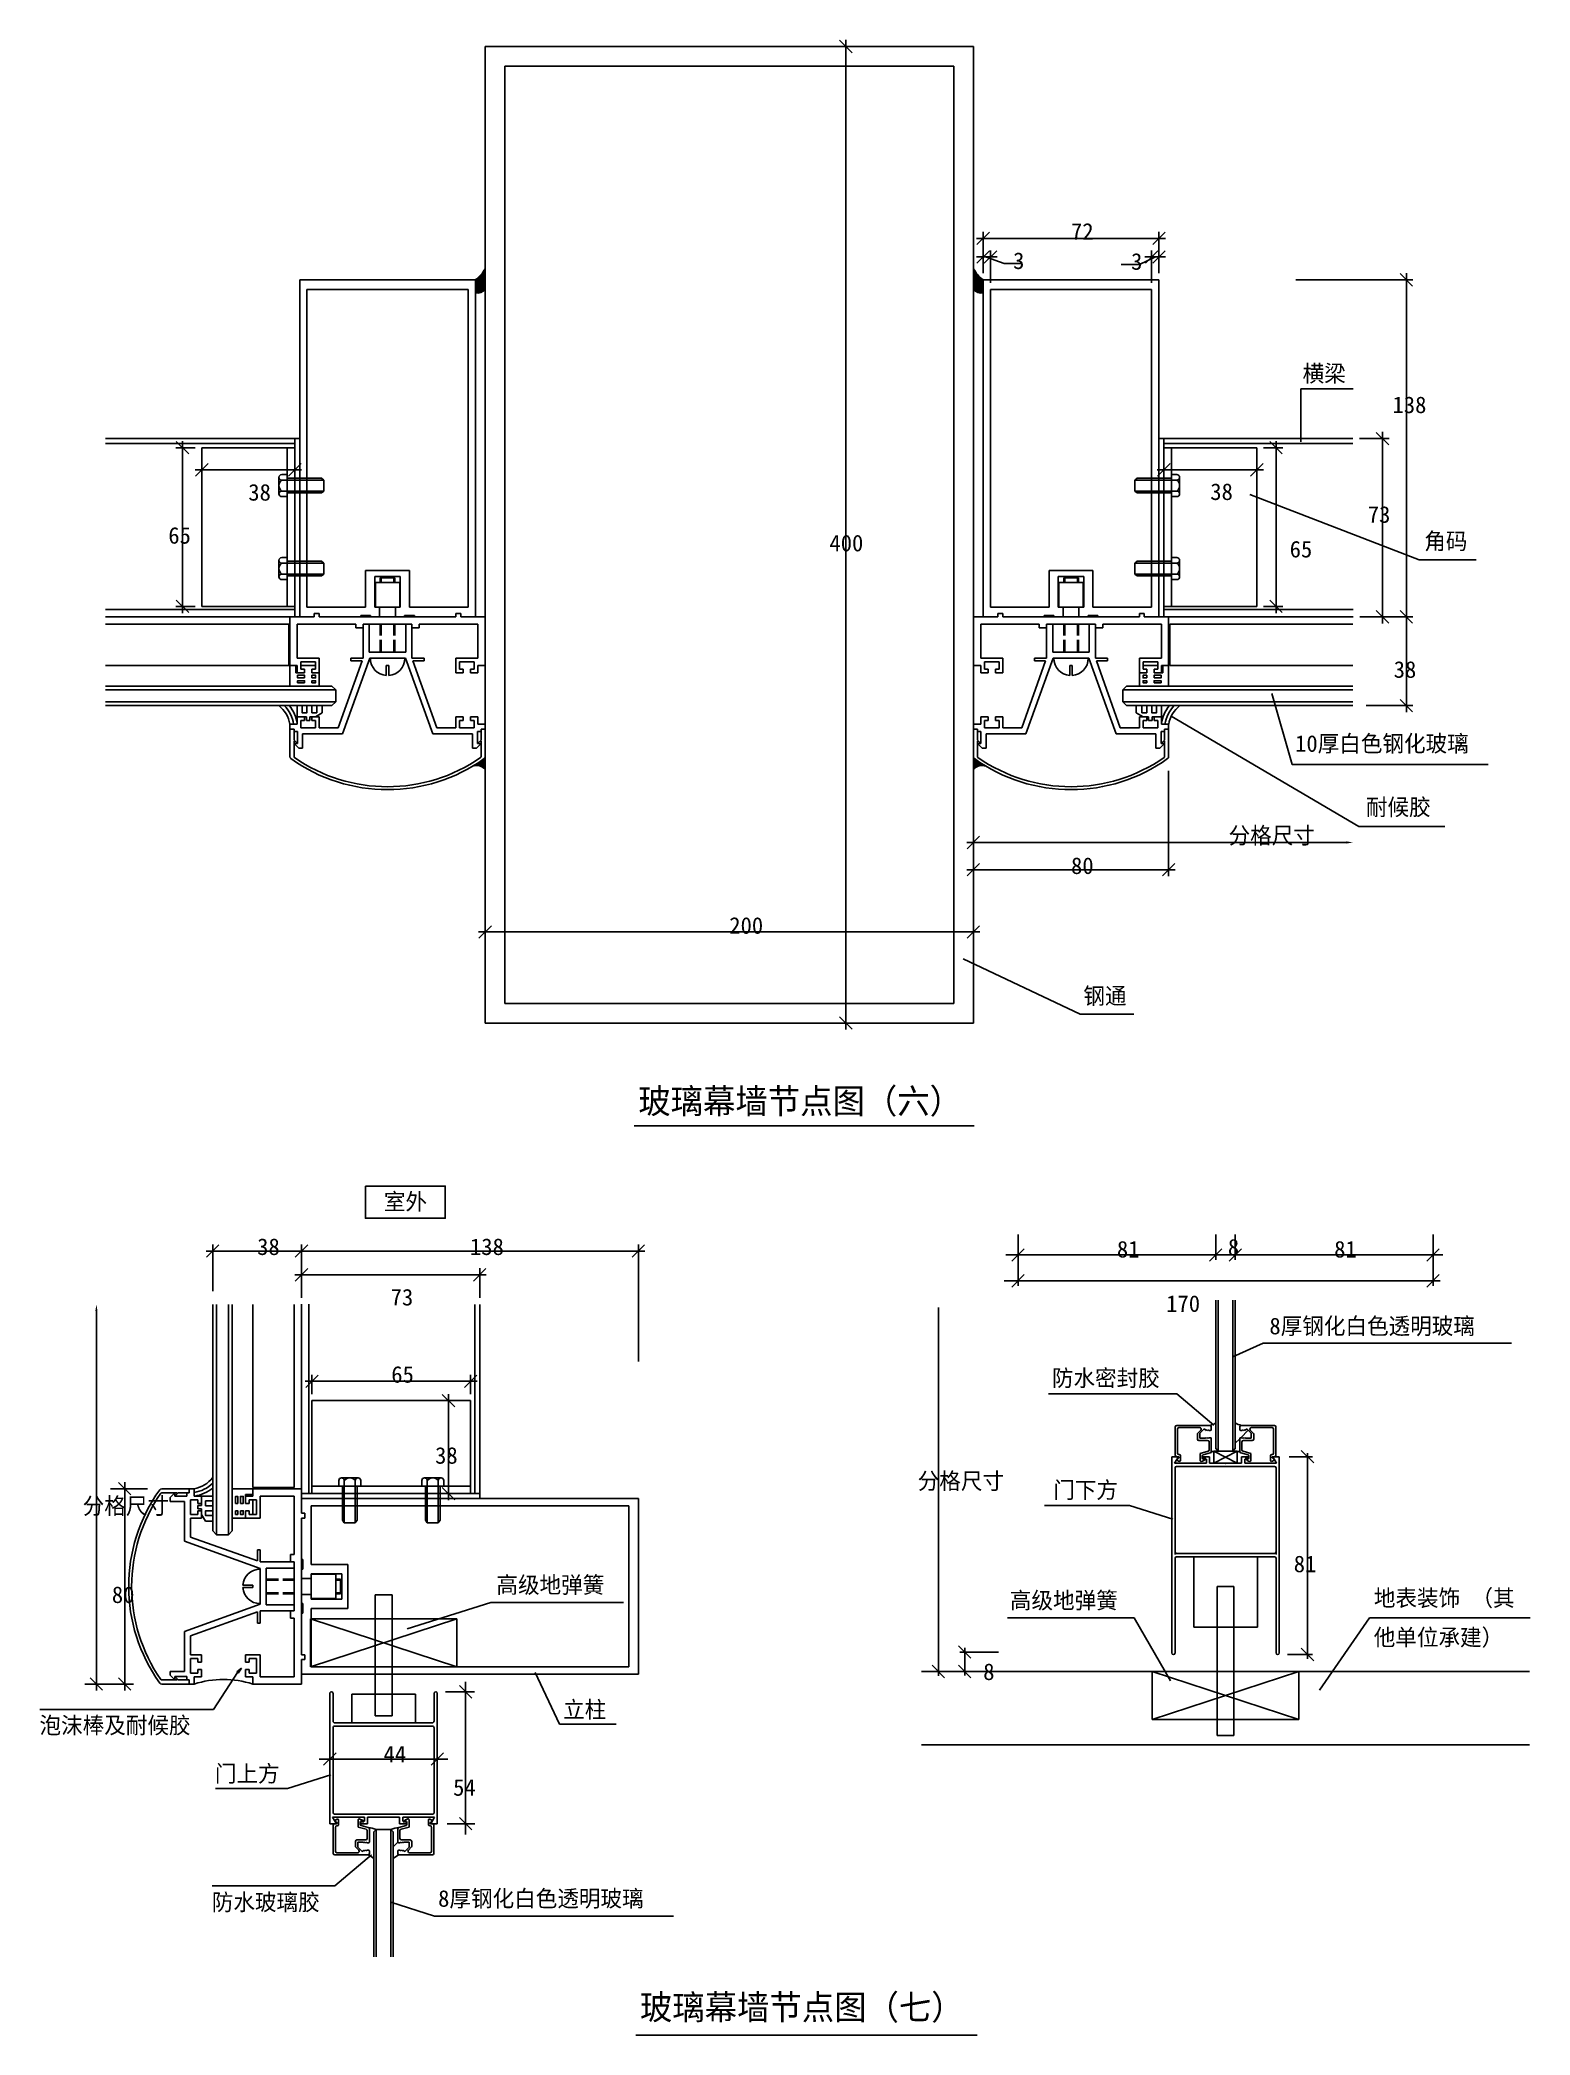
# Model space of a CAD drawing. Header units: metres. Extents: x 1548 to 2158, y 1166 to 1983.
import ezdxf

# ---------------------------------------------------------------- set-up
doc = ezdxf.new("R2010")
doc.units = ezdxf.units.M
for name, color, linetype in [('ASHADE', 1, 'Continuous'), ('SITI', 2, 'Continuous'), ('TEXT', 1, 'Continuous'), ('WD-01', 7, 'Continuous'), ('WD-07', 7, 'Continuous'), ('WD-09', 7, 'Continuous'), ('WD-10', 7, 'Continuous'), ('WD-11', 7, 'Continuous'), ('ZJSY-CC155-D1', 7, 'Continuous'), ('ZJSY-CC155-D3', 7, 'Continuous'), ('建块层', 2, 'Continuous')]:
    doc.layers.add(name, color=color, linetype=linetype)

msp = doc.modelspace()

# ---------------------------------------------------------------- texts
at = {"char_height": 6.8, "attachment_point": 1}
for s, insert in [('\\A1;72', (1969.99, 1908.44)), ('\\A1;3', (1946.26, 1896.44)), ('\\A1;3', (1994.59, 1896.14)), ('\\A1;138', (2101.7, 1837.42)), ('\\A1;38', (1632.94, 1801.58)), ('\\A1;38', (2027.04, 1801.83)), ('\\A1;73', (2091.57, 1792.49)), ('\\A1;65', (1600.17, 1783.94)), ('\\A1;400', (1871.02, 1780.79)), ('\\A1;65', (2059.56, 1778.3)), ('\\A1;38', (2102.18, 1729)), ('\\A1;80', (1969.99, 1648.64)), ('\\A1;200', (1829.99, 1624.15)), ('\\A1;38', (1636.57, 1492.57)), ('\\A1;138', (1723.76, 1492.57)), ('\\A1;73', (1691.26, 1471.9)), ('\\A1;65', (1691.51, 1440.27)), ('\\A1;38', (1709.47, 1407.08)), ('\\A1;80', (1577.05, 1350.03))]:
    msp.add_mtext(s, dxfattribs=dict(at, insert=insert))
at = {"layer": 'ASHADE', "char_height": 6.8, "attachment_point": 1}
for s, insert in [('角码', (2114.7, 1781.59)), ('耐候胶', (2090.8, 1672.66)), ('\\A1;分格尺寸', (2034.55, 1661.03)), ('钢通', (1975.06, 1595.3)), ('\\A1;分格尺寸', (1565.13, 1386.43))]:
    msp.add_mtext(s, dxfattribs=dict(at, insert=insert))
at = {"layer": 'WD-01', "char_height": 10.2, "attachment_point": 1}
for s, insert in [('玻璃幕墙节点图（六）', (1792.72, 1553.92)), ('玻璃幕墙节点图（七）', (1793.4, 1182.76))]:
    msp.add_mtext(s, dxfattribs=dict(at, insert=insert))
at = {"layer": 'WD-07'}
for s, p in [('防水密封胶', (1962.16, 1431.99)), ('门下方', (1962.7, 1386.15)), ('门上方', (1619.25, 1269.95))]:
    msp.add_text(s, height=6.8, dxfattribs=at).set_placement(p)
at = {"layer": 'WD-07', "insert": (1688.36, 1284.76), "char_height": 6.8, "attachment_point": 1}
msp.add_mtext('\\A1;44', dxfattribs=at)
at = {"layer": 'WD-09', "insert": (1907.19, 1396.64), "char_height": 6.8, "attachment_point": 1}
msp.add_mtext('分格尺寸', dxfattribs=at)
at = {"layer": 'WD-11'}
for s, p in [('室外', (1688.49, 1504.25)), ('8厚钢化白色透明玻璃', (2051.26, 1453.29)), ('高级地弹簧', (1734.59, 1347.27)), ('高级地弹簧', (1944.94, 1340.91)), ('地表装饰 （其', (2094.05, 1341.91)), ('他单位承建）', (2094.01, 1325.77)), ('立柱', (1761.91, 1296.21)), ('泡沫棒及耐候胶', (1547.4, 1289.76)), ('8厚钢化白色透明玻璃', (1710.71, 1218.8)), ('防水玻璃胶', (1617.99, 1217.31))]:
    msp.add_text(s, height=6.8, dxfattribs=at).set_placement(p)
at = {"layer": 'ZJSY-CC155-D1'}
msp.add_text('横梁', height=6.8, dxfattribs=at).set_placement((2064.86, 1843.47))
at = {"layer": 'ZJSY-CC155-D1', "insert": (2061.79, 1698.68), "char_height": 6.8, "attachment_point": 1}
msp.add_mtext('10厚白色钢化玻璃', dxfattribs=at)
at = {"layer": '建块层', "char_height": 6.8, "attachment_point": 1}
for s, insert in [('\\A1;81', (1988.79, 1491.54)), ('\\A1;8', (2034.25, 1492.33)), ('\\A1;81', (2077.79, 1491.54)), ('\\A1;170', (2008.98, 1469.27)), ('\\A1;81', (2061.23, 1362.65)), ('\\A1;8', (1934.01, 1318.47)), ('\\A1;54', (1716.85, 1271.08))]:
    msp.add_mtext(s, dxfattribs=dict(at, insert=insert))

# ---------------------------------------------------------------- blocks, each defined once
blk = doc.blocks.new('_ArchTick')
at = {"color": 0, "linetype": 'ByBlock'}
blk.add_lwpolyline([(-0.5, -0.5), (0.5, 0.5)], dxfattribs=at)

# ---------------------------------------------------------------- hatches: boundary and pattern name
h = msp.add_hatch()
h.set_pattern_fill('SOLID')
h.paths.add_polyline_path([(1725.99, 1885.19, 0.1), (1729.99, 1889.76), (1729.99, 1881.26, -0.27), (1725.99, 1879.88)])
h = msp.add_hatch()
h.set_pattern_fill('SOLID')
h.paths.add_polyline_path([(1929.99, 1881.26, 0.27), (1933.99, 1879.88), (1933.99, 1885.19, -0.1), (1929.99, 1889.76)])
h = msp.add_hatch()
h.set_pattern_fill('SOLID')
h.paths.add_polyline_path([(1724.83, 1685.98, -0.31), (1729.99, 1684.65), (1729.99, 1689.9, -0.24), (1729.58, 1689.08, -0.02)])
h = msp.add_hatch()
h.set_pattern_fill('SOLID')
h.paths.add_polyline_path([(1935.16, 1685.98, 0.31), (1929.99, 1684.65), (1929.99, 1689.9, 0.24), (1930.41, 1689.08, 0.02)])
at = {"layer": 'WD-07'}
h = msp.add_hatch(dxfattribs=at)
h.set_pattern_fill('ANSI37', scale=10)
h.paths.add_polyline_path([(2029.29, 1416.98, -0.07), (2026.86, 1415.95, -0.41), (2027.46, 1415.35), (2027.46, 1414.35, -0.41), (2027.06, 1413.95), (2026.46, 1413.95), (2026.46, 1414.2), (2025.76, 1413.95), (2025.76, 1414.2), (2025.06, 1413.95), (2025.06, 1414.09, 0.67), (2024.38, 1414.37), (2022.93, 1412.93, 0.2), (2022.76, 1412.5), (2022.76, 1410.7), (2025.06, 1410.7), (2025.06, 1410.95), (2025.76, 1410.7), (2025.76, 1410.95), (2026.46, 1410.7), (2026.46, 1410.95), (2027.06, 1410.95, -0.41), (2027.46, 1410.55), (2027.46, 1405.3, -0.34), (2027.01, 1404.72), (2024.06, 1403.93, 0.34), (2023.76, 1403.55), (2023.76, 1402.85, 0.06), (2023.77, 1402.76, -0.35), (2024.26, 1403.15), (2026.73, 1403.15), (2026.73, 1400.48), (2028.51, 1400.48), (2028.51, 1405.48), (2030.29, 1405.48), (2029.29, 1406.48)])
h.paths.add_polyline_path([(2043.82, 1412.5, 0.2), (2043.64, 1412.93), (2042.2, 1414.37, 0.67), (2041.52, 1414.09), (2041.52, 1413.95), (2040.82, 1414.2), (2040.82, 1413.95), (2040.12, 1414.2), (2040.12, 1413.95), (2039.52, 1413.95, -0.41), (2039.12, 1414.35), (2039.12, 1415.35, -0.41), (2039.72, 1415.95, -0.05), (2038.01, 1416.59), (2037.79, 1416.46), (2037.93, 1416.62, -0.02), (2037.29, 1416.98), (2037.29, 1406.48), (2036.29, 1405.48), (2038.07, 1405.48), (2038.09, 1405.47), (2038.12, 1405.48), (2038.12, 1400.48), (2039.85, 1400.48), (2039.85, 1403.15), (2042.32, 1403.15, -0.35), (2042.81, 1402.76, 0.06), (2042.82, 1402.85), (2042.82, 1403.55, 0.34), (2042.52, 1403.93), (2039.56, 1404.72, -0.34), (2039.12, 1405.3), (2039.12, 1410.55, -0.41), (2039.52, 1410.95), (2040.12, 1410.95), (2040.12, 1410.7), (2040.82, 1410.95), (2040.82, 1410.7), (2041.52, 1410.95), (2041.52, 1410.7), (2043.82, 1410.7)])
h = msp.add_hatch(dxfattribs=at)
h.set_pattern_fill('ANSI37', scale=10)
h.paths.add_polyline_path([(1684.36, 1249.5), (1685.36, 1250.5, 0.06), (1682.09, 1251.26, -0.34), (1682.53, 1250.68), (1682.53, 1245.43, -0.41), (1682.13, 1245.03), (1681.53, 1245.03), (1681.53, 1245.28), (1680.83, 1245.03), (1680.83, 1245.28), (1680.13, 1245.03), (1680.13, 1245.28), (1677.83, 1245.28), (1677.83, 1243.48, 0.2), (1678.01, 1243.05), (1679.45, 1241.61, 0.67), (1680.13, 1241.89), (1680.13, 1242.03), (1680.83, 1241.78), (1680.83, 1242.03), (1681.53, 1241.78), (1681.53, 1242.03), (1682.13, 1242.03, -0.41), (1682.53, 1241.63), (1682.53, 1240.63, -0.41), (1681.93, 1240.03, -0.13), (1684.36, 1238.52)])
h.paths.add_polyline_path([(1698.89, 1245.28), (1696.59, 1245.28), (1696.59, 1245.03), (1695.89, 1245.28), (1695.89, 1245.03), (1695.19, 1245.28), (1695.19, 1245.03), (1694.59, 1245.03, -0.41), (1694.19, 1245.43), (1694.19, 1250.68, -0.34), (1694.64, 1251.26, 0.06), (1691.36, 1250.5), (1692.36, 1249.5), (1692.36, 1238.52, -0.07), (1693.68, 1239.55), (1693.18, 1240.14), (1693.94, 1239.69, -0.04), (1694.79, 1240.03, -0.41), (1694.19, 1240.63), (1694.19, 1241.63, -0.41), (1694.59, 1242.03), (1695.19, 1242.03), (1695.19, 1241.78), (1695.89, 1242.03), (1695.89, 1241.78), (1696.59, 1242.03), (1696.59, 1241.89, 0.67), (1697.27, 1241.61), (1698.72, 1243.05, 0.2), (1698.89, 1243.48)])
at = {"layer": '建块层'}
h = msp.add_hatch(dxfattribs=at)
h.set_pattern_fill('AR-SAND', scale=10)
h.paths.add_polyline_path([(2157.79, 1315.15), (2095.25, 1315.15), (2091.32, 1309.46), (2091.65, 1309.24), (2089.98, 1307.47), (2090.99, 1309.69), (2091.32, 1309.46), (2095.25, 1315.15), (2063.29, 1315.15), (2063.29, 1295.45), (2036.75, 1295.45), (2036.75, 1288.97), (2029.83, 1288.97), (2029.83, 1295.45), (2003.29, 1295.45), (2003.29, 1315.15), (1908.79, 1315.15), (1908.79, 1285.15), (2157.79, 1285.15)])

# ---------------------------------------------------------------- linework, layer by layer
for p, q in [((1729.99, 1980.79), (1929.99, 1980.79)), ((1729.99, 1580.79), (1729.99, 1980.79)), ((1927.29, 1980.79), (1875.04, 1980.79)), ((1877.74, 1983.49), (1877.74, 1578.09)), ((1929.99, 1980.79), (1929.99, 1580.79)), ((1737.99, 1972.79), (1921.99, 1972.79)), ((1737.99, 1588.79), (1737.99, 1972.79)), ((1921.99, 1972.79), (1921.99, 1588.79)), ((1933.99, 1887.89), (1933.99, 1904.91)), ((2005.99, 1887.89), (2005.99, 1904.91)), ((1931.29, 1902.21), (2008.69, 1902.21)), ((1933.99, 1887.89), (1933.99, 1897.29)), ((1936.99, 1883.99), (1936.99, 1897.29)), ((2002.99, 1883.99), (2002.99, 1897.29)), ((2005.99, 1887.89), (2005.99, 1897.29)), ((1933.99, 1894.59), (1931.29, 1894.59)), ((1933.99, 1894.59), (1936.99, 1894.59)), ((1935.4, 1894.56), (1942.55, 1891.87)), ((1936.99, 1894.59), (1939.69, 1894.59)), ((1942.55, 1891.87), (1949.8, 1891.87)), ((1998.07, 1891.55), (1990.57, 1891.55)), ((2004.62, 1894.61), (1998.07, 1891.55)), ((2002.99, 1894.59), (2000.29, 1894.59)), ((2005.99, 1894.59), (2002.99, 1894.59)), ((2005.99, 1894.59), (2008.69, 1894.59)), ((2107.37, 1887.89), (2107.37, 1744.49)), ((1653.99, 1747.19), (1653.99, 1885.19)), ((1725.99, 1885.19), (1653.99, 1885.19)), ((1656.99, 1751.19), (1656.99, 1881.29)), ((1722.99, 1881.29), (1656.99, 1881.29)), ((1722.99, 1881.29), (1722.99, 1751.19)), ((1725.99, 1885.19), (1725.99, 1747.19)), ((1933.99, 1885.19), (2005.99, 1885.19)), ((1933.99, 1885.19), (1933.99, 1747.19)), ((1936.99, 1881.29), (2002.99, 1881.29)), ((1936.99, 1881.29), (1936.99, 1751.19)), ((2002.99, 1751.19), (2002.99, 1881.29)), ((2005.99, 1747.19), (2005.99, 1885.19)), ((2062.08, 1885.19), (2110.07, 1885.19)), ((2097.59, 1822.89), (2097.59, 1744.49)), ((1574.49, 1820.19), (1653.99, 1820.19)), ((1574.49, 1818.19), (1651.99, 1818.19)), ((1611.19, 1816.44), (1603.28, 1816.44)), ((1605.98, 1819.14), (1605.98, 1748.74)), ((1613.89, 1751.44), (1613.89, 1816.44)), ((1613.89, 1816.44), (1651.99, 1816.44)), ((1648.89, 1751.44), (1648.89, 1816.44)), ((1651.99, 1747.19), (1651.99, 1820.19)), ((1651.99, 1751.44), (1651.99, 1816.44)), ((2085.5, 1820.19), (2005.99, 1820.19)), ((2007.99, 1747.19), (2007.99, 1820.19)), ((2085.5, 1818.19), (2007.99, 1818.19)), ((2046.09, 1816.44), (2007.99, 1816.44)), ((2007.99, 1751.44), (2007.99, 1816.44)), ((2011.09, 1751.44), (2011.09, 1816.44)), ((2046.09, 1751.44), (2046.09, 1816.44)), ((2048.79, 1816.44), (2056.7, 1816.44)), ((2054, 1819.14), (2054, 1748.74)), ((2088.2, 1820.19), (2100.29, 1820.19)), ((1654.69, 1807.38), (1611.19, 1807.38)), ((1613.89, 1813.49), (1613.89, 1804.68)), ((1651.99, 1813.49), (1651.99, 1804.68)), ((2005.29, 1807.38), (2048.79, 1807.38)), ((2007.99, 1813.49), (2007.99, 1804.68)), ((2046.09, 1813.49), (2046.09, 1804.68)), ((1645.52, 1797.56), (1645.52, 1804.31)), ((1646.64, 1805.44), (1648.89, 1805.44)), ((1646.64, 1803.19), (1648.89, 1803.19)), ((1646.64, 1798.69), (1648.89, 1798.69)), ((1648.89, 1805.44), (1648.89, 1796.44)), ((1648.89, 1803.94), (1662.89, 1803.94)), ((1648.89, 1803.19), (1663.89, 1803.19)), ((1648.89, 1798.69), (1663.89, 1798.69)), ((1662.89, 1803.94), (1663.89, 1803.19)), ((1662.89, 1797.94), (1663.89, 1798.69)), ((1663.89, 1798.69), (1663.89, 1803.19)), ((1997.09, 1803.94), (1996.09, 1803.19)), ((1996.09, 1798.69), (1996.09, 1803.19)), ((2011.09, 1803.19), (1996.09, 1803.19)), ((2011.09, 1798.69), (1996.09, 1798.69)), ((1997.09, 1797.94), (1996.09, 1798.69)), ((2011.09, 1803.94), (1997.09, 1803.94)), ((2013.34, 1805.44), (2011.09, 1805.44)), ((2011.09, 1805.44), (2011.09, 1796.44)), ((2013.34, 1803.19), (2011.09, 1803.19)), ((2013.34, 1798.69), (2011.09, 1798.69)), ((2014.47, 1797.56), (2014.47, 1804.31)), ((1646.64, 1796.44), (1648.89, 1796.44)), ((1648.89, 1797.94), (1662.89, 1797.94)), ((2011.09, 1797.94), (1997.09, 1797.94)), ((2013.34, 1796.44), (2011.09, 1796.44)), ((1645.52, 1770.31), (1645.52, 1763.56)), ((1646.64, 1771.44), (1648.89, 1771.44)), ((1646.64, 1769.19), (1648.89, 1769.19)), ((1648.89, 1762.44), (1648.89, 1771.44)), ((1648.89, 1769.94), (1662.89, 1769.94)), ((1648.89, 1769.19), (1663.89, 1769.19)), ((1662.89, 1769.94), (1663.89, 1769.19)), ((1663.89, 1769.19), (1663.89, 1764.69)), ((1698.99, 1766.19), (1680.99, 1766.19)), ((1680.99, 1766.19), (1680.99, 1751.19)), ((1698.99, 1751.19), (1698.99, 1766.19)), ((1960.99, 1751.19), (1960.99, 1766.19)), ((1960.99, 1766.19), (1978.99, 1766.19)), ((1978.99, 1766.19), (1978.99, 1751.19)), ((1997.09, 1769.94), (1996.09, 1769.19)), ((1996.09, 1769.19), (1996.09, 1764.69)), ((2011.09, 1769.19), (1996.09, 1769.19)), ((2011.09, 1769.94), (1997.09, 1769.94)), ((2013.34, 1771.44), (2011.09, 1771.44)), ((2011.09, 1762.44), (2011.09, 1771.44)), ((2013.34, 1769.19), (2011.09, 1769.19)), ((2014.47, 1770.31), (2014.47, 1763.56)), ((1646.64, 1764.69), (1648.89, 1764.69)), ((1646.64, 1762.44), (1648.89, 1762.44)), ((1648.89, 1764.69), (1663.89, 1764.69)), ((1648.89, 1763.94), (1662.89, 1763.94)), ((1662.89, 1763.94), (1663.89, 1764.69)), ((1695.19, 1763.69), (1684.79, 1763.69)), ((1684.79, 1763.69), (1684.79, 1751.19)), ((1695.19, 1751.19), (1695.19, 1763.69)), ((1964.79, 1751.19), (1964.79, 1763.69)), ((1964.79, 1763.69), (1975.19, 1763.69)), ((1975.19, 1763.69), (1975.19, 1751.19)), ((2011.09, 1764.69), (1996.09, 1764.69)), ((1997.09, 1763.94), (1996.09, 1764.69)), ((2011.09, 1763.94), (1997.09, 1763.94)), ((2013.34, 1764.69), (2011.09, 1764.69)), ((2013.34, 1762.44), (2011.09, 1762.44)), ((1574.44, 1750.19), (1651.99, 1750.19)), ((1611.19, 1751.44), (1603.28, 1751.44)), ((1613.89, 1751.44), (1651.99, 1751.44)), ((1680.99, 1751.19), (1656.99, 1751.19)), ((1684.79, 1751.19), (1686.74, 1751.19)), ((1686.74, 1751.19), (1686.74, 1747.19)), ((1693.24, 1751.19), (1695.19, 1751.19)), ((1693.24, 1747.19), (1693.24, 1751.19)), ((1722.99, 1751.19), (1698.99, 1751.19)), ((1936.99, 1751.19), (1960.99, 1751.19)), ((1966.74, 1751.19), (1964.79, 1751.19)), ((1966.74, 1747.19), (1966.74, 1751.19)), ((1973.24, 1751.19), (1973.24, 1747.19)), ((1975.19, 1751.19), (1973.24, 1751.19)), ((1978.99, 1751.19), (2002.99, 1751.19)), ((2046.09, 1751.44), (2007.99, 1751.44)), ((2085.55, 1750.19), (2007.99, 1750.19)), ((2048.79, 1751.44), (2056.7, 1751.44)), ((2107.37, 1749.89), (2107.37, 1708.11)), ((1574.44, 1747.19), (1653.99, 1747.19)), ((1574.49, 1744.19), (1649.49, 1744.19)), ((1649.49, 1727.19), (1649.49, 1744.19)), ((1659.99, 1747.19), (1649.99, 1747.19)), ((1649.99, 1747.19), (1649.99, 1727.19)), ((1652.99, 1744.19), (1652.99, 1730.19)), ((1676.99, 1744.19), (1652.99, 1744.19)), ((1659.99, 1747.19), (1653.99, 1747.19)), ((1661.99, 1748.49), (1659.99, 1748.49)), ((1659.99, 1748.49), (1659.99, 1747.19)), ((1661.99, 1748.49), (1659.99, 1748.49)), ((1659.99, 1748.49), (1659.99, 1747.19)), ((1661.99, 1747.19), (1661.99, 1748.49)), ((1661.99, 1748.49), (1661.99, 1747.19)), ((1678.99, 1747.19), (1661.99, 1747.19)), ((1717.99, 1747.19), (1661.99, 1747.19)), ((1676.99, 1744.19), (1676.99, 1742.69)), ((1679.99, 1742.69), (1676.99, 1742.69)), ((1682.99, 1747.69), (1678.99, 1747.69)), ((1678.99, 1747.69), (1678.99, 1747.19)), ((1679.99, 1744.19), (1679.99, 1742.69)), ((1699.99, 1744.19), (1679.99, 1744.19)), ((1682.99, 1747.19), (1682.99, 1747.69)), ((1686.74, 1747.19), (1682.99, 1747.19)), ((1696.99, 1747.19), (1693.24, 1747.19)), ((1696.99, 1747.69), (1696.99, 1747.19)), ((1700.99, 1747.69), (1696.99, 1747.69)), ((1699.99, 1744.19), (1699.99, 1742.69)), ((1702.99, 1742.69), (1699.99, 1742.69)), ((1700.99, 1747.19), (1700.99, 1747.69)), ((1717.99, 1747.19), (1700.99, 1747.19)), ((1726.99, 1744.19), (1702.99, 1744.19)), ((1702.99, 1744.19), (1702.99, 1742.69)), ((1717.99, 1748.49), (1717.99, 1747.19)), ((1719.99, 1748.49), (1717.99, 1748.49)), ((1717.99, 1748.49), (1717.99, 1747.19)), ((1719.99, 1748.49), (1717.99, 1748.49)), ((1719.99, 1747.19), (1719.99, 1748.49)), ((1719.99, 1748.49), (1719.99, 1747.19)), ((1725.99, 1747.19), (1719.99, 1747.19)), ((1729.99, 1747.19), (1719.99, 1747.19)), ((1726.99, 1744.19), (1726.99, 1730.19)), ((1729.99, 1747.19), (1729.99, 1727.19)), ((1929.99, 1747.19), (1929.99, 1727.19)), ((1929.99, 1747.19), (1939.99, 1747.19)), ((1932.99, 1744.19), (1956.99, 1744.19)), ((1932.99, 1744.19), (1932.99, 1730.19)), ((1933.99, 1747.19), (1939.99, 1747.19)), ((1939.99, 1747.19), (1939.99, 1748.49)), ((1939.99, 1748.49), (1941.99, 1748.49)), ((1939.99, 1748.49), (1939.99, 1747.19)), ((1939.99, 1748.49), (1941.99, 1748.49)), ((1941.99, 1748.49), (1941.99, 1747.19)), ((1941.99, 1748.49), (1941.99, 1747.19)), ((1941.99, 1747.19), (1958.99, 1747.19)), ((1941.99, 1747.19), (1997.99, 1747.19)), ((1956.99, 1744.19), (1956.99, 1742.69)), ((1956.99, 1742.69), (1959.99, 1742.69)), ((1958.99, 1747.19), (1958.99, 1747.69)), ((1958.99, 1747.69), (1962.99, 1747.69)), ((1959.99, 1744.19), (1959.99, 1742.69)), ((1959.99, 1744.19), (1979.99, 1744.19)), ((1962.99, 1747.69), (1962.99, 1747.19)), ((1962.99, 1747.19), (1966.74, 1747.19)), ((1973.24, 1747.19), (1976.99, 1747.19)), ((1976.99, 1747.69), (1980.99, 1747.69)), ((1976.99, 1747.19), (1976.99, 1747.69)), ((1979.99, 1744.19), (1979.99, 1742.69)), ((1979.99, 1742.69), (1982.99, 1742.69)), ((1980.99, 1747.69), (1980.99, 1747.19)), ((1980.99, 1747.19), (1997.99, 1747.19)), ((1982.99, 1744.19), (1982.99, 1742.69)), ((1982.99, 1744.19), (2006.99, 1744.19)), ((1997.99, 1748.49), (1999.99, 1748.49)), ((1997.99, 1747.19), (1997.99, 1748.49)), ((1997.99, 1748.49), (1999.99, 1748.49)), ((1997.99, 1748.49), (1997.99, 1747.19)), ((1999.99, 1748.49), (1999.99, 1747.19)), ((1999.99, 1748.49), (1999.99, 1747.19)), ((1999.99, 1747.19), (2005.99, 1747.19)), ((1999.99, 1747.19), (2009.99, 1747.19)), ((2085.55, 1747.19), (2005.99, 1747.19)), ((2006.99, 1744.19), (2006.99, 1730.19)), ((2009.99, 1747.19), (2009.99, 1727.19)), ((2085.5, 1744.19), (2010.49, 1744.19)), ((2010.49, 1727.19), (2010.49, 1744.19)), ((2088.25, 1747.19), (2100.29, 1747.19)), ((2088.25, 1747.19), (2110.07, 1747.19)), ((2090.95, 1747.19), (2110.07, 1747.19)), ((1649.49, 1727.19), (1574.49, 1727.19)), ((1649.99, 1727.19), (1649.99, 1718.81)), ((1652.99, 1727.19), (1649.99, 1727.19)), ((1652.36, 1727.19), (1652.36, 1724.19)), ((1661.99, 1730.19), (1652.99, 1730.19)), ((1652.99, 1727.19), (1652.99, 1724.19)), ((1660.49, 1728.69), (1654.49, 1728.69)), ((1654.49, 1728.69), (1654.49, 1725.69)), ((1654.49, 1727.19), (1660.49, 1727.19)), ((1655.99, 1725.69), (1654.49, 1725.69)), ((1655.99, 1725.69), (1655.99, 1724.19)), ((1658.99, 1725.69), (1658.99, 1724.19)), ((1660.49, 1725.69), (1658.99, 1725.69)), ((1660.49, 1728.69), (1660.49, 1725.69)), ((1661.99, 1730.19), (1661.99, 1724.19)), ((1717.99, 1730.19), (1717.99, 1724.19)), ((1717.99, 1730.19), (1726.99, 1730.19)), ((1719.49, 1728.69), (1719.49, 1725.69)), ((1719.49, 1728.69), (1725.49, 1728.69)), ((1719.49, 1725.69), (1720.99, 1725.69)), ((1720.99, 1725.69), (1720.99, 1724.19)), ((1723.99, 1725.69), (1725.49, 1725.69)), ((1723.99, 1725.69), (1723.99, 1724.19)), ((1725.49, 1728.69), (1725.49, 1725.69)), ((1726.99, 1727.19), (1729.99, 1727.19)), ((1726.99, 1727.19), (1726.99, 1724.19)), ((1932.99, 1727.19), (1929.99, 1727.19)), ((1941.99, 1730.19), (1932.99, 1730.19)), ((1932.99, 1727.19), (1932.99, 1724.19)), ((1934.49, 1728.69), (1934.49, 1725.69)), ((1940.49, 1728.69), (1934.49, 1728.69)), ((1935.99, 1725.69), (1934.49, 1725.69)), ((1935.99, 1725.69), (1935.99, 1724.19)), ((1940.49, 1725.69), (1938.99, 1725.69)), ((1938.99, 1725.69), (1938.99, 1724.19)), ((1940.49, 1728.69), (1940.49, 1725.69)), ((1941.99, 1730.19), (1941.99, 1724.19)), ((1997.99, 1730.19), (1997.99, 1724.19)), ((1997.99, 1730.19), (2006.99, 1730.19)), ((1999.49, 1728.69), (2005.49, 1728.69)), ((1999.49, 1728.69), (1999.49, 1725.69)), ((2005.49, 1727.19), (1999.49, 1727.19)), ((1999.49, 1725.69), (2000.99, 1725.69)), ((2000.99, 1725.69), (2000.99, 1724.19)), ((2003.99, 1725.69), (2003.99, 1724.19)), ((2003.99, 1725.69), (2005.49, 1725.69)), ((2005.49, 1728.69), (2005.49, 1725.69)), ((2006.99, 1727.19), (2006.99, 1724.19)), ((2006.99, 1727.19), (2009.99, 1727.19)), ((2007.63, 1727.19), (2007.63, 1724.19)), ((2009.99, 1727.19), (2009.99, 1718.81)), ((2010.49, 1727.19), (2085.5, 1727.19)), ((1667.22, 1718.81), (1574.49, 1718.81)), ((1668.82, 1717.21), (1574.49, 1717.21)), ((1652.99, 1724.19), (1652.36, 1724.19)), ((1655.99, 1724.19), (1652.99, 1724.19)), ((1661.99, 1724.19), (1658.99, 1724.19)), ((1661.99, 1724.19), (1661.99, 1718.81)), ((1667.22, 1718.81), (1668.82, 1717.21)), ((1668.82, 1717.21), (1668.82, 1712.41)), ((1717.99, 1724.19), (1720.99, 1724.19)), ((1723.99, 1724.19), (1726.99, 1724.19)), ((1935.99, 1724.19), (1932.99, 1724.19)), ((1941.99, 1724.19), (1938.99, 1724.19)), ((1992.77, 1718.81), (1991.17, 1717.21)), ((1991.17, 1717.21), (2085.5, 1717.21)), ((1991.17, 1717.21), (1991.17, 1712.41)), ((1992.77, 1718.81), (2085.5, 1718.81)), ((1997.99, 1724.19), (1997.99, 1718.81)), ((1997.99, 1724.19), (2000.99, 1724.19)), ((2003.99, 1724.19), (2006.99, 1724.19)), ((2006.99, 1724.19), (2007.63, 1724.19)), ((1668.82, 1712.41), (1574.49, 1712.41)), ((1667.22, 1710.81), (1574.49, 1710.81)), ((1652.99, 1706.19), (1652.99, 1710.81)), ((1663.25, 1707.9), (1663.25, 1710.81)), ((1667.22, 1710.81), (1668.82, 1712.41)), ((1991.17, 1712.41), (2085.5, 1712.41)), ((1992.77, 1710.81), (1991.17, 1712.41)), ((1992.77, 1710.81), (2085.5, 1710.81)), ((1996.74, 1707.9), (1996.74, 1710.81)), ((2006.99, 1706.19), (2006.99, 1710.81)), ((2090.9, 1710.81), (2110.07, 1710.81)), ((1655.99, 1706.19), (1656.79, 1706.19)), ((1656.79, 1704.69), (1656.79, 1706.19)), ((1656.79, 1704.69), (1658.19, 1704.69)), ((1658.19, 1704.69), (1658.19, 1706.19)), ((1658.19, 1706.19), (1658.99, 1706.19)), ((1660.49, 1706.19), (1663.25, 1707.9)), ((1999.49, 1706.19), (1996.74, 1707.9)), ((2001.79, 1706.19), (2000.99, 1706.19)), ((2001.79, 1704.69), (2001.79, 1706.19)), ((2003.19, 1704.69), (2001.79, 1704.69)), ((2003.99, 1706.19), (2003.19, 1706.19)), ((2003.19, 1704.69), (2003.19, 1706.19)), ((2009.99, 1684.14), (2009.99, 1640.89)), ((1929.99, 1653.01), (1929.99, 1640.89)), ((1927.29, 1643.59), (2012.69, 1643.59)), ((1729.99, 1583.49), (1729.99, 1620.81)), ((1929.99, 1583.49), (1929.99, 1620.81)), ((1727.29, 1618.11), (1932.69, 1618.11)), ((1921.99, 1588.79), (1737.99, 1588.79)), ((1929.99, 1580.79), (1729.99, 1580.79)), ((1927.29, 1580.79), (1875.04, 1580.79)), ((1791.04, 1538.62), (1930.32, 1538.62)), ((1657.46, 1487.4), (1615.68, 1487.4)), ((1618.38, 1470.93), (1618.38, 1490.1)), ((1795.46, 1487.4), (1652.06, 1487.4)), ((1654.76, 1468.28), (1654.76, 1490.1)), ((1654.76, 1470.98), (1654.76, 1490.1)), ((1792.76, 1442.12), (1792.76, 1490.1)), ((1654.76, 1468.28), (1654.76, 1480.33)), ((1727.76, 1468.23), (1727.76, 1480.33)), ((1730.46, 1477.63), (1652.06, 1477.63)), ((1618.38, 1372.8), (1618.38, 1465.53)), ((1619.98, 1371.2), (1619.98, 1465.53)), ((1624.78, 1371.2), (1624.78, 1465.53)), ((1626.38, 1372.8), (1626.38, 1465.53)), ((1634.76, 1390.53), (1634.76, 1465.53)), ((1651.76, 1465.53), (1651.76, 1390.53)), ((1654.76, 1465.58), (1654.76, 1386.03)), ((1657.76, 1465.58), (1657.76, 1388.03)), ((1725.76, 1465.53), (1725.76, 1388.03)), ((1727.76, 1465.53), (1727.76, 1386.03)), ((1726.71, 1434.04), (1656.31, 1434.04)), ((1659.01, 1428.83), (1659.01, 1436.74)), ((1724.01, 1428.83), (1724.01, 1436.74)), ((1659.01, 1426.13), (1724.01, 1426.13)), ((1659.01, 1426.13), (1659.01, 1388.03)), ((1721.06, 1426.13), (1712.25, 1426.13)), ((1714.95, 1385.33), (1714.95, 1428.83)), ((1724.01, 1426.13), (1724.01, 1388.03)), ((2012.69, 1415.35), (2012.69, 1403.75)), ((2026.86, 1415.95), (2013.29, 1415.95)), ((2013.59, 1414.45), (2013.59, 1404.65)), ((2022.71, 1415.05), (2014.19, 1415.05)), ((2023.13, 1414.03), (2021.93, 1412.83)), ((2024.38, 1414.37), (2022.93, 1412.93)), ((2025.06, 1413.95), (2025.06, 1414.2)), ((2025.76, 1414.2), (2025.06, 1413.95)), ((2025.06, 1414.09), (2025.06, 1413.95)), ((2025.76, 1413.95), (2025.76, 1414.2)), ((2025.76, 1414.2), (2025.76, 1413.95)), ((2026.46, 1414.2), (2025.76, 1413.95)), ((2026.46, 1413.95), (2026.46, 1414.2)), ((2026.46, 1414.2), (2026.46, 1413.95)), ((2027.06, 1413.95), (2026.46, 1413.95)), ((2027.46, 1414.35), (2027.46, 1415.35)), ((2039.12, 1414.35), (2039.12, 1415.35)), ((2039.52, 1413.95), (2040.12, 1413.95)), ((2039.72, 1415.95), (2053.29, 1415.95)), ((2040.12, 1413.95), (2040.12, 1414.2)), ((2040.12, 1414.2), (2040.12, 1413.95)), ((2040.12, 1414.2), (2040.82, 1413.95)), ((2040.82, 1413.95), (2040.82, 1414.2)), ((2040.82, 1414.2), (2040.82, 1413.95)), ((2040.82, 1414.2), (2041.52, 1413.95)), ((2041.52, 1413.95), (2041.52, 1414.2)), ((2041.52, 1414.09), (2041.52, 1413.95)), ((2042.2, 1414.37), (2043.64, 1412.93)), ((2043.44, 1414.03), (2044.64, 1412.83)), ((2043.87, 1415.05), (2052.39, 1415.05)), ((2052.99, 1414.45), (2052.99, 1404.65)), ((2053.89, 1415.35), (2053.89, 1403.75)), ((2021.76, 1410.4), (2021.76, 1412.4)), ((2025.96, 1409.8), (2022.36, 1409.8)), ((2022.76, 1410.7), (2022.76, 1412.5)), ((2025.06, 1410.7), (2022.76, 1410.7)), ((2025.06, 1410.95), (2025.06, 1410.7)), ((2025.76, 1410.7), (2025.06, 1410.95)), ((2025.06, 1410.7), (2025.06, 1410.95)), ((2025.76, 1410.95), (2025.76, 1410.7)), ((2026.46, 1410.7), (2025.76, 1410.95)), ((2025.76, 1410.7), (2025.76, 1410.95)), ((2026.46, 1410.95), (2026.46, 1410.7)), ((2026.46, 1410.7), (2026.46, 1410.95)), ((2027.06, 1410.95), (2026.46, 1410.95)), ((2027.06, 1410.95), (2026.46, 1410.95)), ((2026.56, 1405.96), (2026.56, 1409.2)), ((2027.46, 1405.3), (2027.46, 1410.55)), ((2039.12, 1405.3), (2039.12, 1410.55)), ((2039.52, 1410.95), (2040.12, 1410.95)), ((2039.52, 1410.95), (2040.12, 1410.95)), ((2040.02, 1405.96), (2040.02, 1409.2)), ((2040.12, 1410.95), (2040.12, 1410.7)), ((2040.12, 1410.7), (2040.82, 1410.95)), ((2040.12, 1410.7), (2040.12, 1410.95)), ((2040.62, 1409.8), (2044.22, 1409.8)), ((2040.82, 1410.95), (2040.82, 1410.7)), ((2040.82, 1410.7), (2041.52, 1410.95)), ((2040.82, 1410.7), (2040.82, 1410.95)), ((2041.52, 1410.95), (2041.52, 1410.7)), ((2041.52, 1410.7), (2041.52, 1410.95)), ((2041.52, 1410.7), (2043.82, 1410.7)), ((2043.82, 1410.7), (2043.82, 1412.5)), ((2044.82, 1410.4), (2044.82, 1412.4)), ((2011.29, 1403.15), (2011.29, 1322.8)), ((2013.96, 1403.15), (2011.29, 1403.15)), ((2013.96, 1403.15), (2012.42, 1400.48)), ((2025.43, 1400.48), (2012.42, 1400.48)), ((2012.59, 1398.58), (2012.59, 1363.15)), ((2025.43, 1399.18), (2013.19, 1399.18)), ((2013.96, 1403.15), (2013.29, 1403.15)), ((2013.96, 1402.65), (2013.29, 1401.85)), ((2014.26, 1404.05), (2014.19, 1404.05)), ((2014.86, 1403.45), (2014.86, 1401.65)), ((2026.11, 1405.38), (2022.86, 1404.51)), ((2022.86, 1404.51), (2022.86, 1401.59)), ((2023.76, 1403.55), (2023.76, 1402.85)), ((2027.01, 1404.72), (2024.06, 1403.93)), ((2025.26, 1402.45), (2024.16, 1402.45)), ((2026.73, 1403.15), (2024.26, 1403.15)), ((2025.43, 1402.15), (2024.26, 1402.15)), ((2025.43, 1402.15), (2025.43, 1400.48)), ((2053.39, 1399.18), (2025.43, 1399.18)), ((2026.73, 1403.15), (2026.73, 1400.48)), ((2032.99, 1400.48), (2026.73, 1400.48)), ((2033.29, 1400.18), (2032.99, 1400.48)), ((2033.29, 1400.18), (2033.59, 1400.48)), ((2039.85, 1400.48), (2033.59, 1400.48)), ((2039.56, 1404.72), (2042.52, 1403.93)), ((2039.85, 1403.15), (2039.85, 1400.48)), ((2039.85, 1403.15), (2042.32, 1403.15)), ((2040.46, 1405.38), (2043.72, 1404.51)), ((2041.15, 1402.15), (2042.32, 1402.15)), ((2041.15, 1402.15), (2041.15, 1400.48)), ((2054.16, 1400.48), (2041.15, 1400.48)), ((2041.32, 1402.45), (2042.42, 1402.45)), ((2042.82, 1403.55), (2042.82, 1402.85)), ((2043.72, 1404.51), (2043.72, 1401.59)), ((2051.72, 1403.45), (2051.72, 1401.65)), ((2052.32, 1404.05), (2052.39, 1404.05)), ((2052.62, 1403.15), (2054.16, 1400.48)), ((2052.62, 1403.15), (2055.29, 1403.15)), ((2052.62, 1403.15), (2053.29, 1403.15)), ((2052.62, 1402.65), (2053.29, 1401.85)), ((2053.99, 1363.15), (2053.99, 1398.58)), ((2055.29, 1322.8), (2055.29, 1403.15)), ((1591.71, 1390.03), (1576.52, 1390.03)), ((1582.33, 1307.33), (1582.33, 1392.73)), ((1634.76, 1390.03), (1626.38, 1390.03)), ((1634.76, 1390.53), (1651.76, 1390.53)), ((1654.76, 1390.03), (1634.76, 1390.03)), ((1634.76, 1387.03), (1634.76, 1390.03)), ((1654.76, 1380.03), (1654.76, 1390.03)), ((1659.01, 1391.13), (1724.01, 1391.13)), ((1670.01, 1393.38), (1670.01, 1391.13)), ((1670.01, 1391.13), (1679.01, 1391.13)), ((1677.89, 1394.5), (1671.14, 1394.5)), ((1671.51, 1391.13), (1671.51, 1377.13)), ((1672.26, 1393.38), (1672.26, 1391.13)), ((1672.26, 1391.13), (1672.26, 1376.13)), ((1676.76, 1393.38), (1676.76, 1391.13)), ((1676.76, 1391.13), (1676.76, 1376.13)), ((1677.51, 1391.13), (1677.51, 1377.13)), ((1679.01, 1393.38), (1679.01, 1391.13)), ((1704.01, 1393.38), (1704.01, 1391.13)), ((1713.01, 1391.13), (1704.01, 1391.13)), ((1705.14, 1394.5), (1711.89, 1394.5)), ((1705.51, 1391.13), (1705.51, 1377.13)), ((1706.26, 1393.38), (1706.26, 1391.13)), ((1706.26, 1391.13), (1706.26, 1376.13)), ((1710.76, 1393.38), (1710.76, 1391.13)), ((1710.76, 1391.13), (1710.76, 1376.13)), ((1711.51, 1391.13), (1711.51, 1377.13)), ((1713.01, 1393.38), (1713.01, 1391.13)), ((1612.26, 1383.23), (1612.26, 1381.83)), ((1612.26, 1383.23), (1613.76, 1383.23)), ((1612.26, 1381.83), (1613.76, 1381.83)), ((1613.76, 1387.03), (1618.38, 1387.03)), ((1613.76, 1384.03), (1613.76, 1383.23)), ((1613.76, 1381.83), (1613.76, 1381.03)), ((1634.76, 1387.66), (1631.76, 1387.66)), ((1631.76, 1387.03), (1631.76, 1387.66)), ((1634.76, 1387.03), (1631.76, 1387.03)), ((1631.76, 1384.03), (1631.76, 1387.03)), ((1633.26, 1384.03), (1631.76, 1384.03)), ((1633.26, 1384.03), (1633.26, 1385.53)), ((1636.26, 1385.53), (1633.26, 1385.53)), ((1634.76, 1385.53), (1634.76, 1379.53)), ((1636.26, 1379.53), (1636.26, 1385.53)), ((1637.76, 1378.03), (1637.76, 1387.03)), ((1651.76, 1387.03), (1637.76, 1387.03)), ((1651.76, 1363.03), (1651.76, 1387.03)), ((1654.76, 1388.03), (1727.76, 1388.03)), ((1654.76, 1380.03), (1654.76, 1386.03)), ((1654.76, 1386.03), (1792.76, 1386.03)), ((1658.76, 1359.03), (1658.76, 1383.03)), ((1658.76, 1383.03), (1788.86, 1383.03)), ((1659.01, 1388.03), (1724.01, 1388.03)), ((1721.06, 1388.03), (1712.25, 1388.03)), ((1788.86, 1317.03), (1788.86, 1383.03)), ((1792.76, 1314.03), (1792.76, 1386.03)), ((1613.76, 1379.53), (1615.48, 1376.77)), ((1615.48, 1376.77), (1618.38, 1376.77)), ((1631.76, 1378.03), (1626.38, 1378.03)), ((1633.26, 1381.03), (1631.76, 1381.03)), ((1631.76, 1378.03), (1631.76, 1381.03)), ((1637.76, 1378.03), (1631.76, 1378.03)), ((1633.26, 1379.53), (1633.26, 1381.03)), ((1636.26, 1379.53), (1633.26, 1379.53)), ((1656.06, 1380.03), (1654.76, 1380.03)), ((1656.06, 1380.03), (1654.76, 1380.03)), ((1654.76, 1378.03), (1656.06, 1378.03)), ((1654.76, 1361.03), (1654.76, 1378.03)), ((1654.76, 1322.03), (1654.76, 1378.03)), ((1656.06, 1378.03), (1654.76, 1378.03)), ((1656.06, 1378.03), (1656.06, 1380.03)), ((1656.06, 1378.03), (1656.06, 1380.03)), ((1671.51, 1377.13), (1672.26, 1376.13)), ((1676.76, 1376.13), (1672.26, 1376.13)), ((1677.51, 1377.13), (1676.76, 1376.13)), ((1705.51, 1377.13), (1706.26, 1376.13)), ((1706.26, 1376.13), (1710.76, 1376.13)), ((1711.51, 1377.13), (1710.76, 1376.13)), ((1618.38, 1372.8), (1619.98, 1371.2)), ((1624.78, 1371.2), (1619.98, 1371.2)), ((1626.38, 1372.8), (1624.78, 1371.2)), ((1651.76, 1363.03), (1650.26, 1363.03)), ((1650.26, 1360.03), (1650.26, 1363.03)), ((1651.76, 1360.03), (1650.26, 1360.03)), ((1651.76, 1340.03), (1651.76, 1360.03)), ((1655.26, 1361.03), (1654.76, 1361.03)), ((1654.76, 1357.03), (1655.26, 1357.03)), ((1654.76, 1353.28), (1654.76, 1357.03)), ((1655.26, 1357.03), (1655.26, 1361.03)), ((1673.76, 1359.03), (1658.76, 1359.03)), ((1673.76, 1341.03), (1673.76, 1359.03)), ((2012.59, 1363.15), (2012.59, 1364.15)), ((2012.59, 1361.55), (2012.59, 1322.8)), ((2053.39, 1363.55), (2013.19, 1363.55)), ((2053.39, 1362.15), (2013.19, 1362.15)), ((2053.99, 1364.15), (2053.99, 1363.15)), ((2053.99, 1322.8), (2053.99, 1361.55)), ((1658.76, 1353.28), (1654.76, 1353.28)), ((1671.26, 1355.23), (1658.76, 1355.23)), ((1658.76, 1355.23), (1658.76, 1353.28)), ((1671.26, 1344.83), (1671.26, 1355.23)), ((1654.76, 1343.03), (1654.76, 1346.78)), ((1654.76, 1346.78), (1658.76, 1346.78)), ((1655.26, 1343.03), (1654.76, 1343.03)), ((1655.26, 1339.03), (1655.26, 1343.03)), ((1658.76, 1346.78), (1658.76, 1344.83)), ((1658.76, 1344.83), (1671.26, 1344.83)), ((1658.76, 1341.03), (1673.76, 1341.03)), ((1658.76, 1317.03), (1658.76, 1341.03)), ((1651.76, 1340.03), (1650.26, 1340.03)), ((1650.26, 1337.03), (1650.26, 1340.03)), ((1651.76, 1337.03), (1650.26, 1337.03)), ((1651.76, 1313.03), (1651.76, 1337.03)), ((1654.76, 1322.03), (1654.76, 1339.03)), ((1654.76, 1339.03), (1655.26, 1339.03)), ((1637.76, 1322.03), (1631.76, 1322.03)), ((1631.76, 1322.03), (1631.76, 1319.03)), ((1633.26, 1319.03), (1631.76, 1319.03)), ((1631.76, 1316.03), (1631.76, 1313.03)), ((1633.26, 1316.03), (1631.76, 1316.03)), ((1636.26, 1320.53), (1633.26, 1320.53)), ((1633.26, 1320.53), (1633.26, 1319.03)), ((1633.26, 1316.03), (1633.26, 1314.53)), ((1636.26, 1320.53), (1636.26, 1314.53)), ((1637.76, 1322.03), (1637.76, 1313.03)), ((1656.06, 1322.03), (1654.76, 1322.03)), ((1656.06, 1322.03), (1654.76, 1322.03)), ((1654.76, 1314.03), (1654.76, 1320.03)), ((1654.76, 1320.03), (1656.06, 1320.03)), ((1654.76, 1310.03), (1654.76, 1320.03)), ((1656.06, 1320.03), (1654.76, 1320.03)), ((1656.06, 1320.03), (1656.06, 1322.03)), ((1656.06, 1320.03), (1656.06, 1322.03)), ((1788.86, 1317.03), (1658.76, 1317.03)), ((1565.98, 1310.03), (1581.92, 1310.03)), ((1634.76, 1313.03), (1631.76, 1313.03)), ((1636.26, 1314.53), (1633.26, 1314.53)), ((1634.76, 1313.03), (1634.76, 1310.03)), ((1654.76, 1310.03), (1634.76, 1310.03)), ((1651.76, 1313.03), (1637.76, 1313.03)), ((1792.76, 1314.03), (1654.76, 1314.03)), ((1666.36, 1252.83), (1666.36, 1306.18)), ((1667.66, 1294.93), (1667.66, 1306.18)), ((1709.06, 1306.18), (1709.06, 1294.93)), ((1710.36, 1306.18), (1710.36, 1252.83)), ((1667.66, 1257.3), (1667.66, 1292.03)), ((1709.06, 1292.03), (1709.06, 1257.3)), ((1669.03, 1252.83), (1666.36, 1252.83)), ((1680.5, 1255.5), (1667.49, 1255.5)), ((1669.03, 1252.83), (1667.49, 1255.5)), ((1667.76, 1240.63), (1667.76, 1252.23)), ((1680.5, 1256.8), (1668.16, 1256.8)), ((1669.03, 1253.33), (1668.36, 1254.13)), ((1669.03, 1252.83), (1668.36, 1252.83)), ((1668.66, 1241.53), (1668.66, 1251.33)), ((1669.33, 1251.93), (1669.26, 1251.93)), ((1669.93, 1252.53), (1669.93, 1254.33)), ((1677.93, 1251.47), (1677.93, 1254.39)), ((1681.19, 1250.6), (1677.93, 1251.47)), ((1678.83, 1252.44), (1678.83, 1253.13)), ((1682.09, 1251.26), (1679.13, 1252.05)), ((1680.33, 1253.53), (1679.23, 1253.53)), ((1680.5, 1253.83), (1679.33, 1253.83)), ((1681.8, 1252.83), (1679.33, 1252.83)), ((1708.56, 1256.8), (1680.5, 1256.8)), ((1680.5, 1253.83), (1680.5, 1255.5)), ((1694.92, 1255.5), (1681.8, 1255.5)), ((1681.8, 1252.83), (1681.8, 1255.5)), ((1682.53, 1250.68), (1682.53, 1245.43)), ((1694.19, 1250.68), (1694.19, 1245.43)), ((1694.64, 1251.26), (1697.59, 1252.05)), ((1694.92, 1252.83), (1694.92, 1255.5)), ((1694.92, 1252.83), (1697.39, 1252.83)), ((1695.54, 1250.6), (1698.79, 1251.47)), ((1709.23, 1255.5), (1696.22, 1255.5)), ((1696.22, 1253.83), (1696.22, 1255.5)), ((1696.22, 1253.83), (1697.39, 1253.83)), ((1696.39, 1253.53), (1697.49, 1253.53)), ((1697.89, 1252.44), (1697.89, 1253.13)), ((1698.79, 1251.47), (1698.79, 1254.39)), ((1706.79, 1252.53), (1706.79, 1254.33)), ((1707.39, 1251.93), (1707.46, 1251.93)), ((1707.69, 1252.83), (1709.23, 1255.5)), ((1707.69, 1253.33), (1708.36, 1254.13)), ((1707.69, 1252.83), (1708.36, 1252.83)), ((1708.06, 1241.53), (1708.06, 1251.33)), ((1708.96, 1240.63), (1708.96, 1252.23)), ((1676.83, 1245.58), (1676.83, 1243.58)), ((1678.21, 1241.95), (1677.01, 1243.15)), ((1681.03, 1246.18), (1677.43, 1246.18)), ((1680.13, 1245.28), (1677.83, 1245.28)), ((1677.83, 1245.28), (1677.83, 1243.48)), ((1679.45, 1241.61), (1678.01, 1243.05)), ((1680.13, 1245.03), (1680.13, 1245.28)), ((1680.83, 1245.28), (1680.13, 1245.03)), ((1680.13, 1245.28), (1680.13, 1245.03)), ((1680.83, 1245.03), (1680.83, 1245.28)), ((1681.53, 1245.28), (1680.83, 1245.03)), ((1680.83, 1245.28), (1680.83, 1245.03)), ((1681.53, 1245.03), (1681.53, 1245.28)), ((1681.53, 1245.28), (1681.53, 1245.03)), ((1682.13, 1245.03), (1681.53, 1245.03)), ((1682.13, 1245.03), (1681.53, 1245.03)), ((1681.63, 1250.02), (1681.63, 1246.78)), ((1694.59, 1245.03), (1695.19, 1245.03)), ((1694.59, 1245.03), (1695.19, 1245.03)), ((1695.09, 1250.02), (1695.09, 1246.78)), ((1695.19, 1245.03), (1695.19, 1245.28)), ((1695.19, 1245.28), (1695.89, 1245.03)), ((1695.19, 1245.28), (1695.19, 1245.03)), ((1695.69, 1246.18), (1699.29, 1246.18)), ((1695.89, 1245.03), (1695.89, 1245.28)), ((1695.89, 1245.28), (1696.59, 1245.03)), ((1695.89, 1245.28), (1695.89, 1245.03)), ((1696.59, 1245.28), (1698.89, 1245.28)), ((1696.59, 1245.03), (1696.59, 1245.28)), ((1696.59, 1245.28), (1696.59, 1245.03)), ((1697.27, 1241.61), (1698.72, 1243.05)), ((1698.52, 1241.95), (1699.72, 1243.15)), ((1698.89, 1245.28), (1698.89, 1243.48)), ((1699.89, 1245.58), (1699.89, 1243.58)), ((1681.93, 1240.03), (1668.36, 1240.03)), ((1677.78, 1240.93), (1669.26, 1240.93)), ((1680.13, 1242.03), (1680.13, 1241.78)), ((1680.13, 1241.89), (1680.13, 1242.03)), ((1680.83, 1241.78), (1680.13, 1242.03)), ((1680.83, 1242.03), (1680.83, 1241.78)), ((1680.83, 1241.78), (1680.83, 1242.03)), ((1681.53, 1241.78), (1680.83, 1242.03)), ((1681.53, 1242.03), (1681.53, 1241.78)), ((1682.13, 1242.03), (1681.53, 1242.03)), ((1681.53, 1241.78), (1681.53, 1242.03)), ((1682.53, 1241.63), (1682.53, 1240.63)), ((1694.19, 1241.63), (1694.19, 1240.63)), ((1694.59, 1242.03), (1695.19, 1242.03)), ((1694.79, 1240.03), (1708.36, 1240.03)), ((1695.19, 1242.03), (1695.19, 1241.78)), ((1695.19, 1241.78), (1695.19, 1242.03)), ((1695.19, 1241.78), (1695.89, 1242.03)), ((1695.89, 1242.03), (1695.89, 1241.78)), ((1695.89, 1241.78), (1695.89, 1242.03)), ((1695.89, 1241.78), (1696.59, 1242.03)), ((1696.59, 1242.03), (1696.59, 1241.78)), ((1696.59, 1241.89), (1696.59, 1242.03)), ((1698.94, 1240.93), (1707.46, 1240.93)), ((1791.68, 1166.24), (1931.49, 1166.24))]:
    msp.add_line(p, q)
for points in [[(2064.18, 1818.92), (2064.18, 1840.63)], [(2043.23, 1797.3), (2112.63, 1770.46)], [(1654.97, 1710.81), (1654.97, 1707.9), (1656.94, 1707.9), (1656.94, 1710.81)], [(1660.97, 1710.81), (1660.97, 1707.9), (1658.99, 1707.9), (1658.99, 1710.81)], [(1999.02, 1710.81), (1999.02, 1707.9), (2000.99, 1707.9), (2000.99, 1710.81)], [(2005.02, 1710.81), (2005.02, 1707.9), (2003.05, 1707.9), (2003.05, 1710.81)], [(2052.19, 1715.82), (2060.54, 1686.67)], [(2011.07, 1706.53), (2087.89, 1661.31)], [(1925.82, 1607.05), (1973.71, 1584.44)], [(1618.38, 1385.06), (1615.48, 1385.06), (1615.48, 1383.08), (1618.38, 1383.08)], [(1618.38, 1379.05), (1615.48, 1379.05), (1615.48, 1381.03), (1618.38, 1381.03)]]:
    msp.add_lwpolyline(points)
for points in [[(1655.99, 1722.17), (1653.11, 1722.17), (1653.11, 1723.28), (1655.99, 1723.28)], [(1655.99, 1720.19), (1653.11, 1720.19), (1653.11, 1721.01), (1655.99, 1721.01)], [(1658.99, 1722.17), (1660.5, 1722.17), (1660.5, 1723.28), (1658.99, 1723.28)], [(1658.99, 1720.19), (1660.5, 1720.19), (1660.5, 1721.01), (1658.99, 1721.01)], [(2000.99, 1722.17), (1999.49, 1722.17), (1999.49, 1723.28), (2000.99, 1723.28)], [(2000.99, 1720.19), (1999.49, 1720.19), (1999.49, 1721.01), (2000.99, 1721.01)], [(2003.99, 1722.17), (2006.88, 1722.17), (2006.88, 1723.28), (2003.99, 1723.28)], [(2003.99, 1720.19), (2006.88, 1720.19), (2006.88, 1721.01), (2003.99, 1721.01)], [(1680.93, 1514.02), (1713.66, 1514.02), (1713.66, 1500.81), (1680.93, 1500.81)], [(1627.76, 1384.03), (1627.76, 1386.91), (1628.59, 1386.91), (1628.59, 1384.03)], [(1629.75, 1384.03), (1629.75, 1386.91), (1630.86, 1386.91), (1630.86, 1384.03)], [(1627.76, 1381.03), (1627.76, 1379.53), (1628.59, 1379.53), (1628.59, 1381.03)], [(1629.75, 1381.03), (1629.75, 1379.53), (1630.86, 1379.53), (1630.86, 1381.03)]]:
    msp.add_lwpolyline(points, close=True)
for centre, radius, start, end in [((1716.5, 1897.52), 15.57, 307.59, 330.1), ((1943.49, 1897.52), 15.57, 209.9, 232.41), ((1726.81, 1883.99), 4.19, 258.74, 319.33), ((1933.18, 1883.99), 4.19, 220.67, 281.26), ((1646.64, 1804.31), 1.12, 90, 270), ((1648.33, 1800.94), 2.81, 126.87, 233.13), ((1646.64, 1797.56), 1.12, 90, 270), ((2013.34, 1804.31), 1.12, 270, 90), ((2013.34, 1797.56), 1.12, 270, 90), ((2011.66, 1800.94), 2.81, 306.87, 53.13), ((1646.64, 1770.31), 1.12, 90, 270), ((1648.33, 1766.94), 2.81, 126.87, 233.13), ((2013.34, 1770.31), 1.12, 270, 90), ((2011.66, 1766.94), 2.81, 306.87, 53.13), ((1646.64, 1763.56), 1.12, 90, 270), ((2013.34, 1763.56), 1.12, 270, 90), ((1638.04, 1701.18), 12.12, 9.51, 52.56), ((1638.04, 1701.18), 13.62, 8.45, 44.95), ((1638.04, 1701.18), 15.12, 8.51, 39.53), ((2021.95, 1701.18), 15.12, 140.47, 171.49), ((2021.95, 1701.18), 13.62, 135.05, 171.55), ((2021.95, 1701.18), 12.12, 127.44, 170.49), ((1650.99, 1689.9), 1, 180, 234.42), ((1689.99, 1744.41), 68.03, 234.42, 305.58), ((1652.09, 1689.86), 0.4, 180, 235.21), ((1689.99, 1744.41), 66.83, 235.21, 304.79), ((1726.43, 1681.49), 4.77, 41.58, 109.57), ((1727.89, 1689.86), 0.4, 304.79, 0), ((1728.99, 1689.9), 1, 305.58, 0), ((1930.99, 1689.9), 1, 180, 234.42), ((1933.56, 1681.49), 4.77, 70.43, 138.42), ((1969.99, 1744.41), 68.03, 234.42, 305.58), ((1932.09, 1689.86), 0.4, 180, 235.21), ((1969.99, 1744.41), 66.83, 235.21, 304.79), ((2007.89, 1689.86), 0.4, 304.79, 0), ((2008.99, 1689.9), 1, 305.58, 0), ((2013.29, 1415.35), 0.6, 90, 180), ((2014.19, 1414.45), 0.6, 90, 180), ((2022.71, 1414.45), 0.6, 315, 90), ((2024.66, 1414.09), 0.4, 0, 135), ((2026.86, 1415.35), 0.6, 0, 90), ((2027.06, 1414.35), 0.4, 270, 0), ((2039.72, 1415.35), 0.6, 90, 180), ((2039.52, 1414.35), 0.4, 180, 270), ((2041.92, 1414.09), 0.4, 45, 180), ((2043.87, 1414.45), 0.6, 90, 225), ((2052.39, 1414.45), 0.6, 0, 90), ((2053.29, 1415.35), 0.6, 0, 90), ((2022.36, 1412.4), 0.6, 135, 180), ((2022.36, 1410.4), 0.6, 180, 270), ((2023.36, 1412.5), 0.6, 135, 180), ((2025.96, 1409.2), 0.6, 0, 90), ((2025.96, 1405.96), 0.6, 285, 0), ((2027.06, 1410.55), 0.4, 0, 90), ((2039.52, 1410.55), 0.4, 90, 180), ((2040.62, 1409.2), 0.6, 90, 180), ((2040.62, 1405.96), 0.6, 180, 255), ((2043.22, 1412.5), 0.6, 0, 45), ((2044.22, 1410.4), 0.6, 270, 0), ((2044.22, 1412.4), 0.6, 0, 45), ((2013.19, 1398.58), 0.6, 90, 180), ((2013.29, 1403.75), 0.6, 180, 270), ((2015.25, 1404.13), 3, 229.27, 252.37), ((2014.19, 1404.65), 0.6, 180, 270), ((2013.96, 1402.9), 0.25, 270, 90), ((2014.26, 1403.45), 0.6, 0, 90), ((2014.46, 1401.65), 0.4, 252.37, 0), ((2023.26, 1401.59), 0.4, 180, 280.47), ((2022.79, 1404.15), 3, 280.47, 325.5), ((2024.16, 1403.55), 0.4, 105, 180), ((2024.26, 1402.65), 0.5, 90, 270), ((2024.16, 1402.85), 0.4, 180, 270), ((2026.86, 1405.3), 0.6, 285, 0), ((2039.72, 1405.3), 0.6, 180, 255), ((2043.79, 1404.15), 3, 214.5, 259.53), ((2042.32, 1402.65), 0.5, 270, 90), ((2042.42, 1402.85), 0.4, 270, 0), ((2042.42, 1403.55), 0.4, 0, 75), ((2043.32, 1401.59), 0.4, 259.53, 0), ((2052.32, 1403.45), 0.6, 90, 180), ((2052.12, 1401.65), 0.4, 180, 287.63), ((2051.33, 1404.13), 3, 287.63, 310.73), ((2052.62, 1402.9), 0.25, 90, 270), ((2052.39, 1404.65), 0.6, 270, 0), ((2053.29, 1403.75), 0.6, 270, 0), ((2053.39, 1398.58), 0.6, 0, 90), ((1651.99, 1350.03), 68.03, 144.42, 215.58), ((1597.47, 1389.03), 1, 90, 144.42), ((1608.76, 1401.98), 12.12, 279.51, 322.56), ((1608.76, 1401.98), 13.62, 278.45, 314.95), ((1608.76, 1401.98), 15.12, 278.51, 309.53), ((1671.14, 1393.38), 1.12, 0, 180), ((1674.51, 1391.69), 2.81, 36.87, 143.13), ((1677.89, 1393.38), 1.12, 0, 180), ((1705.14, 1393.38), 1.12, 0, 180), ((1708.51, 1391.69), 2.81, 36.87, 143.13), ((1711.89, 1393.38), 1.12, 0, 180), ((1651.99, 1350.03), 66.83, 145.21, 214.79), ((1597.43, 1387.93), 0.4, 90, 145.21), ((2013.19, 1364.15), 0.6, 180, 270), ((2013.19, 1361.55), 0.6, 90, 180), ((2053.39, 1364.15), 0.6, 270, 0), ((2053.39, 1361.55), 0.6, 0, 90), ((2011.94, 1322.8), 0.65, 180, 0), ((2054.64, 1322.8), 0.65, 180, 0), ((1597.47, 1311.03), 1, 215.58, 270), ((1597.43, 1312.13), 0.4, 214.79, 270), ((1622.76, 1272.59), 39.31, 72.23, 107.77), ((1667.01, 1306.18), 0.65, 0, 180), ((1709.71, 1306.18), 0.65, 0, 180), ((1668.46, 1294.93), 0.8, 180, 270), ((1668.46, 1292.03), 0.8, 90, 180), ((1708.26, 1294.93), 0.8, 270, 0), ((1708.26, 1292.03), 0.8, 0, 90), ((1668.16, 1257.3), 0.5, 180, 270), ((1668.36, 1252.23), 0.6, 90, 180), ((1670.32, 1251.85), 3, 107.63, 130.73), ((1669.26, 1251.33), 0.6, 90, 180), ((1669.03, 1253.08), 0.25, 270, 90), ((1669.33, 1252.53), 0.6, 270, 0), ((1669.53, 1254.33), 0.4, 0, 107.63), ((1678.33, 1254.39), 0.4, 79.53, 180), ((1677.86, 1251.83), 3, 34.5, 79.53), ((1679.33, 1253.33), 0.5, 90, 270), ((1679.23, 1253.13), 0.4, 90, 180), ((1679.23, 1252.44), 0.4, 180, 255), ((1681.03, 1250.02), 0.6, 0, 75), ((1681.93, 1250.68), 0.6, 0, 75), ((1694.79, 1250.68), 0.6, 105, 180), ((1695.69, 1250.02), 0.6, 105, 180), ((1698.86, 1251.83), 3, 100.47, 145.5), ((1697.39, 1253.33), 0.5, 270, 90), ((1697.49, 1253.13), 0.4, 0, 90), ((1697.49, 1252.44), 0.4, 285, 0), ((1698.39, 1254.39), 0.4, 0, 100.47), ((1707.19, 1254.33), 0.4, 72.37, 180), ((1707.39, 1252.53), 0.6, 180, 270), ((1706.4, 1251.85), 3, 49.27, 72.37), ((1707.69, 1253.08), 0.25, 90, 270), ((1707.46, 1251.33), 0.6, 0, 90), ((1708.36, 1252.23), 0.6, 0, 90), ((1708.56, 1257.3), 0.5, 270, 0), ((1677.43, 1245.58), 0.6, 90, 180), ((1677.43, 1243.58), 0.6, 180, 225), ((1678.43, 1243.48), 0.6, 180, 225), ((1681.03, 1246.78), 0.6, 270, 0), ((1682.13, 1245.43), 0.4, 270, 0), ((1694.59, 1245.43), 0.4, 180, 270), ((1695.69, 1246.78), 0.6, 180, 270), ((1698.29, 1243.48), 0.6, 315, 0), ((1699.29, 1245.58), 0.6, 0, 90), ((1699.29, 1243.58), 0.6, 315, 0), ((1668.36, 1240.63), 0.6, 180, 270), ((1669.26, 1241.53), 0.6, 180, 270), ((1677.78, 1241.53), 0.6, 270, 45), ((1679.73, 1241.89), 0.4, 225, 0), ((1681.93, 1240.63), 0.6, 270, 0), ((1682.13, 1241.63), 0.4, 0, 90), ((1694.59, 1241.63), 0.4, 90, 180), ((1694.79, 1240.63), 0.6, 180, 270), ((1696.99, 1241.89), 0.4, 180, 315), ((1698.94, 1241.53), 0.6, 135, 270), ((1707.46, 1241.53), 0.6, 270, 0), ((1708.36, 1240.63), 0.6, 270, 0)]:
    msp.add_arc(centre, radius, start, end)
at = {"layer": 'ASHADE'}
for p, q in [((1929.99, 1678.3), (1929.99, 1652.06)), ((1927.29, 1654.76), (2082.8, 1654.76)), ((1570.73, 1307.33), (1570.73, 1462.83)), ((1585.88, 1310.03), (1568.03, 1310.03))]:
    msp.add_line(p, q, dxfattribs=at)
for points in [[(2082.8, 1655.21), (2082.8, 1654.31), (2085.5, 1654.76)], [(1570.28, 1462.83), (1571.18, 1462.83), (1570.73, 1465.53)]]:
    msp.add_solid(points, dxfattribs=at)
at = {"layer": 'SITI'}
for p, q in [((1708.26, 1294.13), (1668.46, 1294.13)), ((1708.26, 1292.83), (1668.46, 1292.83)), ((1710.36, 1252.83), (1707.69, 1252.83))]:
    msp.add_line(p, q, dxfattribs=at)
at = {"layer": 'TEXT'}
for p, q in [((2071.81, 1307.47), (2092.25, 1337.14)), ((2092.25, 1337.14), (2158.06, 1337.14)), ((1628.54, 1314.71), (1618.66, 1299.58)), ((1750.51, 1314.79), (1760.38, 1293.65)), ((1618.66, 1299.58), (1547.57, 1299.58)), ((1760.38, 1293.65), (1783.63, 1293.65))]:
    msp.add_line(p, q, dxfattribs=at)
for points in [[(2036.29, 1444.03), (2048.75, 1449.65), (2150.45, 1449.65)], [(2011.74, 1377.56), (1993.88, 1383.18), (1959.12, 1383.18)], [(1698.06, 1332.69), (1732.31, 1343.46), (1786.7, 1343.46)], [(1666.82, 1272.82), (1648.95, 1267.2), (1619.47, 1267.2)], [(1691.36, 1220.64), (1709.22, 1215.02), (1807.18, 1215.02)]]:
    msp.add_lwpolyline(points, dxfattribs=at)
at = {"layer": 'WD-07'}
for p, q in [((2029.29, 1406.48), (2029.29, 1467.28)), ((2030.29, 1405.48), (2030.29, 1467.28)), ((2036.29, 1405.48), (2036.29, 1467.28)), ((2037.29, 1406.48), (2037.29, 1467.28)), ((2013.27, 1428.92), (1960.83, 1428.92)), ((2028.47, 1416.13), (2013.27, 1428.92)), ((2029.29, 1406.48), (2030.29, 1405.48)), ((2036.29, 1405.48), (2037.29, 1406.48)), ((2030.29, 1405.48), (2028.51, 1405.48)), ((2028.51, 1400.48), (2028.51, 1405.48)), ((2028.51, 1405.48), (2038.12, 1400.48)), ((2038.12, 1405.48), (2028.51, 1400.48)), ((2028.51, 1400.48), (2038.12, 1400.48)), ((2030.29, 1405.48), (2036.29, 1405.48)), ((2036.29, 1405.48), (2038.07, 1405.48)), ((2038.12, 1400.48), (2038.12, 1405.48)), ((2020.24, 1362.15), (2020.24, 1333.34)), ((2046.33, 1362.15), (2046.33, 1333.34)), ((2029.83, 1350.03), (2029.83, 1288.97)), ((2029.83, 1350.03), (2036.75, 1350.03)), ((2036.75, 1350.03), (2036.75, 1288.97)), ((1684.9, 1297.03), (1684.9, 1346.53)), ((1691.82, 1297.03), (1691.82, 1346.53)), ((1995.84, 1337.14), (1944.03, 1337.14)), ((2010.7, 1311.4), (1995.84, 1337.14)), ((2046.33, 1333.34), (2020.24, 1333.34)), ((2003.29, 1315.15), (2003.29, 1295.45)), ((2063.29, 1315.15), (2063.29, 1295.45)), ((1701.41, 1305.88), (1675.32, 1305.88)), ((1675.32, 1294.13), (1675.32, 1305.88)), ((1701.41, 1294.13), (1701.41, 1305.88)), ((1684.9, 1297.03), (1691.82, 1297.03)), ((2063.29, 1295.45), (2003.29, 1295.45)), ((2036.75, 1288.97), (2029.83, 1288.97)), ((1661.93, 1279.31), (1714.72, 1279.31)), ((1666.36, 1275.5), (1666.36, 1277.31)), ((1710.36, 1275.5), (1710.36, 1277.31)), ((1684.36, 1249.5), (1685.36, 1250.5)), ((1685.36, 1198.25), (1685.36, 1250.5)), ((1691.36, 1250.5), (1685.36, 1250.5)), ((1691.36, 1198.25), (1691.36, 1250.5)), ((1692.36, 1249.5), (1691.36, 1250.5)), ((1684.36, 1198.25), (1684.36, 1249.5)), ((1692.36, 1198.25), (1692.36, 1249.5)), ((1683.48, 1240.08), (1668.34, 1227.35)), ((1668.34, 1227.35), (1618.14, 1227.35))]:
    msp.add_line(p, q, dxfattribs=at)
for centre, radius, start, end in [((2024.63, 1424.58), 8.91, 284.46, 301.51), ((2041.94, 1424.58), 8.91, 238.49, 255.54), ((2025.72, 1410.71), 5.93, 287.02, 298.03), ((2040.85, 1410.71), 5.93, 241.97, 252.98), ((1680.69, 1237.79), 13.54, 69.84, 84.1), ((1696.03, 1237.79), 13.54, 95.9, 110.16), ((1680.26, 1234.63), 5.65, 43.47, 72.78), ((1696.46, 1234.63), 5.65, 107.22, 136.53)]:
    msp.add_arc(centre, radius, start, end, dxfattribs=at)
at = {"layer": 'WD-10'}
for p, q in [((1630.14, 1316.49), (1628.24, 1314.97)), ((1628.84, 1314.44), (1630.14, 1316.49)), ((1628.84, 1314.44), (1628.24, 1314.97))]:
    msp.add_line(p, q, dxfattribs=at)
at = {"layer": 'ZJSY-CC155-D1'}
for p, q in [((2064.18, 1840.63), (2085.56, 1840.63)), ((2112.63, 1770.46), (2136, 1770.46)), ((2060.54, 1686.67), (2140.85, 1686.67)), ((2087.89, 1661.31), (2123.14, 1661.31)), ((1973.71, 1584.44), (1995.75, 1584.44))]:
    msp.add_line(p, q, dxfattribs=at)
at = {"layer": 'ZJSY-CC155-D3'}
for p, q in [((1694.99, 1761.19), (1684.99, 1761.19)), ((1684.99, 1761.19), (1684.99, 1751.19)), ((1692.99, 1763.19), (1686.99, 1763.19)), ((1686.99, 1763.19), (1686.99, 1761.19)), ((1687.39, 1763.19), (1687.39, 1761.19)), ((1692.59, 1763.19), (1692.59, 1761.19)), ((1692.99, 1763.19), (1692.99, 1761.19)), ((1694.99, 1761.19), (1694.99, 1751.19)), ((1964.99, 1761.19), (1964.99, 1751.19)), ((1964.99, 1761.19), (1974.99, 1761.19)), ((1966.99, 1763.19), (1966.99, 1761.19)), ((1966.99, 1763.19), (1972.99, 1763.19)), ((1967.39, 1763.19), (1967.39, 1761.19)), ((1972.59, 1763.19), (1972.59, 1761.19)), ((1972.99, 1763.19), (1972.99, 1761.19)), ((1974.99, 1761.19), (1974.99, 1751.19)), ((1694.99, 1751.19), (1684.99, 1751.19)), ((1964.99, 1751.19), (1974.99, 1751.19)), ((1686.99, 1744.22), (1686.99, 1739.57)), ((1687.39, 1744.22), (1687.39, 1739.57)), ((1692.59, 1744.22), (1692.59, 1739.57)), ((1692.99, 1744.22), (1692.99, 1739.57)), ((1966.99, 1744.22), (1966.99, 1739.57)), ((1967.39, 1744.22), (1967.39, 1739.57)), ((1972.59, 1744.22), (1972.59, 1739.57)), ((1972.99, 1744.22), (1972.99, 1739.57)), ((1686.99, 1732.66), (1686.99, 1737.78)), ((1687.39, 1732.66), (1687.39, 1737.78)), ((1692.59, 1732.66), (1692.59, 1737.78)), ((1692.99, 1732.66), (1692.99, 1737.78)), ((1966.99, 1732.66), (1966.99, 1737.78)), ((1967.39, 1732.66), (1967.39, 1737.78)), ((1972.59, 1732.66), (1972.59, 1737.78)), ((1972.99, 1732.66), (1972.99, 1737.78)), ((1689.49, 1727.19), (1690.49, 1727.19)), ((1689.49, 1727.19), (1689.49, 1723.15)), ((1690.49, 1727.19), (1690.49, 1723.15)), ((1969.49, 1727.19), (1969.49, 1723.15)), ((1970.49, 1727.19), (1969.49, 1727.19)), ((1970.49, 1727.19), (1970.49, 1723.15)), ((1634.76, 1350.53), (1630.73, 1350.53)), ((1634.76, 1349.53), (1630.73, 1349.53)), ((1634.76, 1350.53), (1634.76, 1349.53)), ((1640.23, 1353.03), (1645.35, 1353.03)), ((1640.23, 1352.63), (1645.35, 1352.63)), ((1651.79, 1353.03), (1647.15, 1353.03)), ((1651.79, 1352.63), (1647.15, 1352.63)), ((1668.76, 1355.03), (1658.76, 1355.03)), ((1658.76, 1345.03), (1658.76, 1355.03)), ((1668.76, 1345.03), (1668.76, 1355.03)), ((1670.76, 1353.03), (1668.76, 1353.03)), ((1670.76, 1352.63), (1668.76, 1352.63)), ((1670.76, 1347.03), (1670.76, 1353.03)), ((1640.23, 1347.43), (1645.35, 1347.43)), ((1640.23, 1347.03), (1645.35, 1347.03)), ((1651.79, 1347.43), (1647.15, 1347.43)), ((1651.79, 1347.03), (1647.15, 1347.03)), ((1668.76, 1345.03), (1658.76, 1345.03)), ((1670.76, 1347.43), (1668.76, 1347.43)), ((1670.76, 1347.03), (1668.76, 1347.03))]:
    msp.add_line(p, q, dxfattribs=at)
for centre, start, end in [((1689.99, 1730.19), 180, 265.93), ((1689.99, 1730.19), 274.07, 0), ((1969.99, 1730.19), 180, 265.93), ((1969.99, 1730.19), 274.07, 0), ((1637.76, 1350.03), 90, 175.93), ((1637.76, 1350.03), 184.07, 270)]:
    msp.add_arc(centre, 7.05, start, end, dxfattribs=at)
at = {"layer": '建块层'}
for p, q in [((1679.99, 1744.19), (1679.99, 1730.19)), ((1682.49, 1744.19), (1679.99, 1744.19)), ((1682.49, 1744.19), (1682.49, 1732.69)), ((1697.49, 1744.19), (1697.49, 1732.69)), ((1699.99, 1744.19), (1697.49, 1744.19)), ((1699.99, 1744.19), (1699.99, 1730.19)), ((1959.99, 1744.19), (1962.49, 1744.19)), ((1959.99, 1744.19), (1959.99, 1730.19)), ((1962.49, 1744.19), (1962.49, 1732.69)), ((1977.49, 1744.19), (1979.99, 1744.19)), ((1977.49, 1744.19), (1977.49, 1732.69)), ((1979.99, 1744.19), (1979.99, 1730.19)), ((1697.49, 1732.69), (1682.49, 1732.69)), ((1962.49, 1732.69), (1977.49, 1732.69)), ((1679.58, 1729.19), (1669.81, 1701.69)), ((1682.7, 1730.19), (1671.47, 1699.19)), ((1674.99, 1730.19), (1674.99, 1729.19)), ((1679.99, 1730.19), (1674.99, 1730.19)), ((1679.58, 1729.19), (1674.99, 1729.19)), ((1697.28, 1730.19), (1682.7, 1730.19)), ((1697.28, 1730.19), (1708.51, 1699.19)), ((1699.99, 1730.19), (1704.99, 1730.19)), ((1700.41, 1729.19), (1704.99, 1729.19)), ((1700.41, 1729.19), (1710.18, 1701.69)), ((1704.99, 1730.19), (1704.99, 1729.19)), ((1959.58, 1729.19), (1949.81, 1701.69)), ((1962.7, 1730.19), (1951.47, 1699.19)), ((1959.99, 1730.19), (1954.99, 1730.19)), ((1954.99, 1730.19), (1954.99, 1729.19)), ((1959.58, 1729.19), (1954.99, 1729.19)), ((1962.7, 1730.19), (1977.28, 1730.19)), ((1977.28, 1730.19), (1988.51, 1699.19)), ((1979.99, 1730.19), (1984.99, 1730.19)), ((1980.41, 1729.19), (1990.18, 1701.69)), ((1980.41, 1729.19), (1984.99, 1729.19)), ((1984.99, 1730.19), (1984.99, 1729.19)), ((1649.99, 1703.19), (1649.99, 1701.19)), ((1649.99, 1703.19), (1652.99, 1703.19)), ((1649.99, 1701.19), (1649.99, 1689.9)), ((1649.99, 1701.19), (1651.69, 1701.19)), ((1651.69, 1696.69), (1651.69, 1701.19)), ((1651.69, 1700.19), (1653.09, 1700.19)), ((1652.99, 1706.19), (1652.99, 1703.19)), ((1652.99, 1706.19), (1655.99, 1706.19)), ((1653.09, 1695.29), (1653.09, 1700.19)), ((1654.49, 1704.69), (1654.49, 1701.69)), ((1654.49, 1704.69), (1655.99, 1704.69)), ((1654.49, 1701.69), (1660.49, 1701.69)), ((1655.99, 1706.19), (1655.99, 1704.69)), ((1658.99, 1706.19), (1658.99, 1704.69)), ((1661.99, 1706.19), (1658.99, 1706.19)), ((1658.99, 1704.69), (1660.49, 1704.69)), ((1660.49, 1704.69), (1660.49, 1701.69)), ((1661.99, 1706.19), (1661.99, 1701.69)), ((1661.99, 1701.69), (1669.81, 1701.69)), ((1717.99, 1701.69), (1710.18, 1701.69)), ((1717.99, 1706.19), (1717.99, 1701.69)), ((1717.99, 1706.19), (1720.99, 1706.19)), ((1720.99, 1704.69), (1719.49, 1704.69)), ((1719.49, 1704.69), (1719.49, 1701.69)), ((1725.49, 1701.69), (1719.49, 1701.69)), ((1720.99, 1706.19), (1720.99, 1704.69)), ((1723.99, 1706.19), (1723.99, 1704.69)), ((1726.99, 1706.19), (1723.99, 1706.19)), ((1725.49, 1704.69), (1723.99, 1704.69)), ((1725.49, 1704.69), (1725.49, 1701.69)), ((1728.29, 1700.19), (1726.89, 1700.19)), ((1726.89, 1695.29), (1726.89, 1700.19)), ((1726.99, 1706.19), (1726.99, 1703.19)), ((1729.99, 1703.19), (1726.99, 1703.19)), ((1728.29, 1696.69), (1728.29, 1701.19)), ((1729.99, 1701.19), (1728.29, 1701.19)), ((1729.99, 1703.19), (1729.99, 1701.19)), ((1729.99, 1701.19), (1729.99, 1689.9)), ((1929.99, 1703.19), (1932.99, 1703.19)), ((1929.99, 1703.19), (1929.99, 1701.19)), ((1929.99, 1701.19), (1931.69, 1701.19)), ((1929.99, 1701.19), (1929.99, 1689.9)), ((1931.69, 1696.69), (1931.69, 1701.19)), ((1931.69, 1700.19), (1933.09, 1700.19)), ((1932.99, 1706.19), (1932.99, 1703.19)), ((1932.99, 1706.19), (1935.99, 1706.19)), ((1933.09, 1695.29), (1933.09, 1700.19)), ((1934.49, 1704.69), (1934.49, 1701.69)), ((1934.49, 1704.69), (1935.99, 1704.69)), ((1934.49, 1701.69), (1940.49, 1701.69)), ((1935.99, 1706.19), (1935.99, 1704.69)), ((1941.99, 1706.19), (1938.99, 1706.19)), ((1938.99, 1706.19), (1938.99, 1704.69)), ((1938.99, 1704.69), (1940.49, 1704.69)), ((1940.49, 1704.69), (1940.49, 1701.69)), ((1941.99, 1706.19), (1941.99, 1701.69)), ((1941.99, 1701.69), (1949.81, 1701.69)), ((1997.99, 1701.69), (1990.18, 1701.69)), ((1997.99, 1706.19), (2000.99, 1706.19)), ((1997.99, 1706.19), (1997.99, 1701.69)), ((2000.99, 1704.69), (1999.49, 1704.69)), ((1999.49, 1704.69), (1999.49, 1701.69)), ((2005.49, 1701.69), (1999.49, 1701.69)), ((2000.99, 1706.19), (2000.99, 1704.69)), ((2006.99, 1706.19), (2003.99, 1706.19)), ((2003.99, 1706.19), (2003.99, 1704.69)), ((2005.49, 1704.69), (2003.99, 1704.69)), ((2005.49, 1704.69), (2005.49, 1701.69)), ((2006.89, 1695.29), (2006.89, 1700.19)), ((2008.29, 1700.19), (2006.89, 1700.19)), ((2006.99, 1706.19), (2006.99, 1703.19)), ((2009.99, 1703.19), (2006.99, 1703.19)), ((2009.99, 1701.19), (2008.29, 1701.19)), ((2008.29, 1696.69), (2008.29, 1701.19)), ((2009.99, 1703.19), (2009.99, 1701.19)), ((2009.99, 1701.19), (2009.99, 1689.9)), ((1651.69, 1696.69), (1653.09, 1695.29)), ((1651.69, 1696.29), (1651.69, 1689.86)), ((1653.09, 1695.29), (1651.69, 1695.29)), ((1653.59, 1693.39), (1651.69, 1695.29)), ((1653.59, 1693.39), (1655.19, 1693.39)), ((1655.19, 1699.19), (1655.19, 1693.39)), ((1655.19, 1699.19), (1671.47, 1699.19)), ((1724.79, 1699.19), (1708.51, 1699.19)), ((1724.79, 1699.19), (1724.79, 1693.39)), ((1726.39, 1693.39), (1724.79, 1693.39)), ((1726.39, 1693.39), (1728.29, 1695.29)), ((1728.29, 1696.69), (1726.89, 1695.29)), ((1726.89, 1695.29), (1728.29, 1695.29)), ((1728.29, 1696.29), (1728.29, 1689.86)), ((1931.69, 1696.69), (1933.09, 1695.29)), ((1931.69, 1696.29), (1931.69, 1689.86)), ((1933.59, 1693.39), (1931.69, 1695.29)), ((1933.09, 1695.29), (1931.69, 1695.29)), ((1933.59, 1693.39), (1935.19, 1693.39)), ((1935.19, 1699.19), (1935.19, 1693.39)), ((1935.19, 1699.19), (1951.47, 1699.19)), ((2004.79, 1699.19), (1988.51, 1699.19)), ((2004.79, 1699.19), (2004.79, 1693.39)), ((2006.39, 1693.39), (2004.79, 1693.39)), ((2006.39, 1693.39), (2008.29, 1695.29)), ((2008.29, 1696.69), (2006.89, 1695.29)), ((2006.89, 1695.29), (2008.29, 1695.29)), ((2008.29, 1696.29), (2008.29, 1689.86)), ((1948.29, 1494.21), (1948.29, 1483.79)), ((1948.29, 1490.21), (1948.29, 1473.17)), ((2029.29, 1494.21), (2029.29, 1483.79)), ((2029.29, 1494.21), (2029.29, 1483.79)), ((2037.29, 1494.21), (2037.29, 1483.79)), ((2037.29, 1494.21), (2037.29, 1483.79)), ((2118.29, 1494.21), (2118.29, 1483.79)), ((2118.29, 1490.21), (2118.29, 1473.17)), ((2029.29, 1485.79), (1943.35, 1485.79)), ((2029.29, 1485.79), (2037.29, 1485.79)), ((2037.29, 1485.79), (2122.27, 1485.79)), ((1942.64, 1475.17), (2121.21, 1475.17)), ((1915.65, 1313.38), (1915.65, 1464.28)), ((2059.29, 1403.15), (2068.88, 1403.15)), ((2066.88, 1404.59), (2066.88, 1320.41)), ((1608.76, 1390.03), (1597.47, 1390.03)), ((1608.76, 1390.03), (1608.76, 1388.33)), ((1610.76, 1390.03), (1608.76, 1390.03)), ((1610.76, 1390.03), (1610.76, 1387.03)), ((1603.86, 1388.33), (1597.43, 1388.33)), ((1600.96, 1386.43), (1602.86, 1388.33)), ((1600.96, 1386.43), (1600.96, 1384.83)), ((1606.76, 1384.83), (1600.96, 1384.83)), ((1602.86, 1386.93), (1602.86, 1388.33)), ((1604.26, 1388.33), (1602.86, 1386.93)), ((1602.86, 1386.93), (1607.76, 1386.93)), ((1604.26, 1388.33), (1608.76, 1388.33)), ((1606.76, 1384.83), (1606.76, 1368.55)), ((1607.76, 1388.33), (1607.76, 1386.93)), ((1609.26, 1385.53), (1609.26, 1379.53)), ((1612.26, 1385.53), (1609.26, 1385.53)), ((1613.76, 1387.03), (1610.76, 1387.03)), ((1612.26, 1385.53), (1612.26, 1384.03)), ((1613.76, 1384.03), (1612.26, 1384.03)), ((1613.76, 1387.03), (1613.76, 1384.03)), ((1612.26, 1379.53), (1609.26, 1379.53)), ((1613.76, 1378.03), (1609.26, 1378.03)), ((1609.26, 1378.03), (1609.26, 1370.21)), ((1613.76, 1381.03), (1612.26, 1381.03)), ((1612.26, 1381.03), (1612.26, 1379.53)), ((1613.76, 1378.03), (1613.76, 1381.03)), ((1637.76, 1357.32), (1606.76, 1368.55)), ((1636.76, 1360.45), (1609.26, 1370.21)), ((1636.76, 1360.45), (1636.76, 1365.03)), ((1637.76, 1365.03), (1636.76, 1365.03)), ((1637.76, 1360.03), (1637.76, 1365.03)), ((1651.76, 1360.03), (1637.76, 1360.03)), ((1637.76, 1342.74), (1637.76, 1357.32)), ((1640.26, 1342.53), (1640.26, 1357.53)), ((1651.76, 1357.53), (1640.26, 1357.53)), ((1651.76, 1357.53), (1651.76, 1360.03)), ((1637.76, 1342.74), (1606.76, 1331.51)), ((1651.76, 1342.53), (1640.26, 1342.53)), ((1651.76, 1340.03), (1651.76, 1342.53)), ((1691.82, 1346.53), (1684.9, 1346.53)), ((1636.76, 1339.61), (1609.26, 1329.85)), ((1636.76, 1339.61), (1636.76, 1335.03)), ((1637.76, 1335.03), (1636.76, 1335.03)), ((1637.76, 1340.03), (1637.76, 1335.03)), ((1651.76, 1340.03), (1637.76, 1340.03)), ((1718.36, 1317.03), (1658.36, 1336.74)), ((1718.36, 1336.74), (1658.36, 1317.03)), ((1718.36, 1336.74), (1658.36, 1336.74)), ((1658.36, 1336.74), (1658.36, 1317.03)), ((1718.36, 1317.03), (1718.36, 1336.74)), ((1606.76, 1315.23), (1606.76, 1331.51)), ((1609.26, 1322.03), (1609.26, 1329.85)), ((1926.46, 1313.52), (1926.46, 1324.8)), ((1613.76, 1322.03), (1609.26, 1322.03)), ((1612.26, 1320.53), (1609.26, 1320.53)), ((1609.26, 1314.53), (1609.26, 1320.53)), ((1612.26, 1319.03), (1612.26, 1320.53)), ((1613.76, 1319.03), (1612.26, 1319.03)), ((1613.76, 1316.03), (1612.26, 1316.03)), ((1612.26, 1314.53), (1612.26, 1316.03)), ((1613.76, 1322.03), (1613.76, 1319.03)), ((1613.76, 1313.03), (1613.76, 1316.03)), ((1940.32, 1323.15), (1924.46, 1323.15)), ((2058.63, 1322.15), (2068.88, 1322.15)), ((1603.86, 1311.73), (1597.43, 1311.73)), ((1608.76, 1310.03), (1597.47, 1310.03)), ((1606.76, 1315.23), (1600.96, 1315.23)), ((1600.96, 1313.63), (1600.96, 1315.23)), ((1600.96, 1313.63), (1602.86, 1311.73)), ((1602.86, 1313.13), (1602.86, 1311.73)), ((1602.86, 1313.13), (1607.76, 1313.13)), ((1604.26, 1311.73), (1602.86, 1313.13)), ((1604.26, 1311.73), (1608.76, 1311.73)), ((1607.76, 1311.73), (1607.76, 1313.13)), ((1608.76, 1310.03), (1608.76, 1311.73)), ((1610.76, 1310.03), (1608.76, 1310.03)), ((1612.26, 1314.53), (1609.26, 1314.53)), ((1613.76, 1313.03), (1610.76, 1313.03)), ((1610.76, 1310.03), (1610.76, 1313.03)), ((1721.95, 1310.88), (1721.95, 1248.38)), ((1908.79, 1315.15), (2157.79, 1315.15)), ((2063.29, 1295.45), (2003.29, 1315.15)), ((2003.29, 1295.45), (2063.29, 1315.15)), ((1713.71, 1306.83), (1725.56, 1306.83)), ((1908.79, 1285.15), (2157.79, 1285.15)), ((1714.36, 1252.83), (1725.76, 1252.83))]:
    msp.add_line(p, q, dxfattribs=at)

# ---------------------------------------------------------------- block references
at = {"xscale": 5.1, "yscale": 5.1, "zscale": 5.1}
for p, rotation in [((1877.74, 1980.79), 90), ((1933.99, 1902.21), 180), ((1936.99, 1894.59), 180), ((2005.99, 1894.59), 180), ((2107.37, 1885.19), 90), ((2097.59, 1820.19), 90), ((1605.98, 1816.44), 90), ((2054, 1816.44), 90), ((1613.89, 1807.38), 180), ((2007.99, 1807.38), 180), ((1605.98, 1751.44), 270), ((2054, 1751.44), 270), ((2097.59, 1747.19), 270), ((2107.37, 1747.19), 270), ((2107.37, 1747.19), 90), ((2107.37, 1710.81), 270), ((1929.99, 1643.59), 180), ((1729.99, 1618.11), 180), ((1877.74, 1580.79), 270), ((1618.38, 1487.4), 180), ((1654.76, 1487.4), 180), ((1654.76, 1477.63), 180), ((1659.01, 1434.04), 180), ((1714.95, 1426.13), 90), ((1582.33, 1390.03), 90), ((1714.95, 1388.03), 270), ((1582.33, 1310.03), 270)]:
    msp.add_blockref('_ArchTick', p, dxfattribs=dict(at, rotation=rotation))
for p in [(2005.99, 1902.21), (1933.99, 1894.59), (2002.99, 1894.59), (1651.99, 1807.38), (2046.09, 1807.38), (2009.99, 1643.59), (1929.99, 1618.11), (1654.76, 1487.4), (1792.76, 1487.4), (1727.76, 1477.63), (1724.01, 1434.04)]:
    msp.add_blockref('_ArchTick', p, dxfattribs=at)
at = {"layer": 'ASHADE', "xscale": 5.1, "yscale": 5.1, "zscale": 5.1}
for p, rotation in [((1929.99, 1654.76), 180), ((1570.73, 1310.03), 270)]:
    msp.add_blockref('_ArchTick', p, dxfattribs=dict(at, rotation=rotation))
at = {"layer": 'WD-07', "xscale": 5.1, "yscale": 5.1, "zscale": 5.1, "rotation": 180}
msp.add_blockref('_ArchTick', (1666.36, 1279.31), dxfattribs=at)
at = {"layer": 'WD-07', "xscale": 5.1, "yscale": 5.1, "zscale": 5.1}
msp.add_blockref('_ArchTick', (1710.36, 1279.31), dxfattribs=at)
at = {"layer": '建块层', "xscale": 5.1, "yscale": 5.1, "zscale": 5.1}
for p, rotation in [((1948.29, 1485.79), 180), ((2029.29, 1485.79), 180), ((2037.29, 1485.79), 180), ((1948.29, 1475.17), 180), ((2066.88, 1403.15), 90), ((1926.46, 1323.15), 90), ((2066.88, 1322.15), 270), ((1915.65, 1315.15), 270), ((1926.46, 1315.15), 270), ((1721.95, 1306.83), 90), ((1721.95, 1252.83), 270)]:
    msp.add_blockref('_ArchTick', p, dxfattribs=dict(at, rotation=rotation))
for p in [(2029.29, 1485.79), (2037.29, 1485.79), (2118.29, 1485.79), (2118.29, 1475.17)]:
    msp.add_blockref('_ArchTick', p, dxfattribs=at)

msp.set_redraw_order([(e.dxf.handle, doc.entitydb.next_handle()) for e in msp.query("TEXT MTEXT ATTDEF DIMENSION ARC_DIMENSION")])  # texts and dimensions are drawn at this point

doc.saveas('drawing.dxf')
